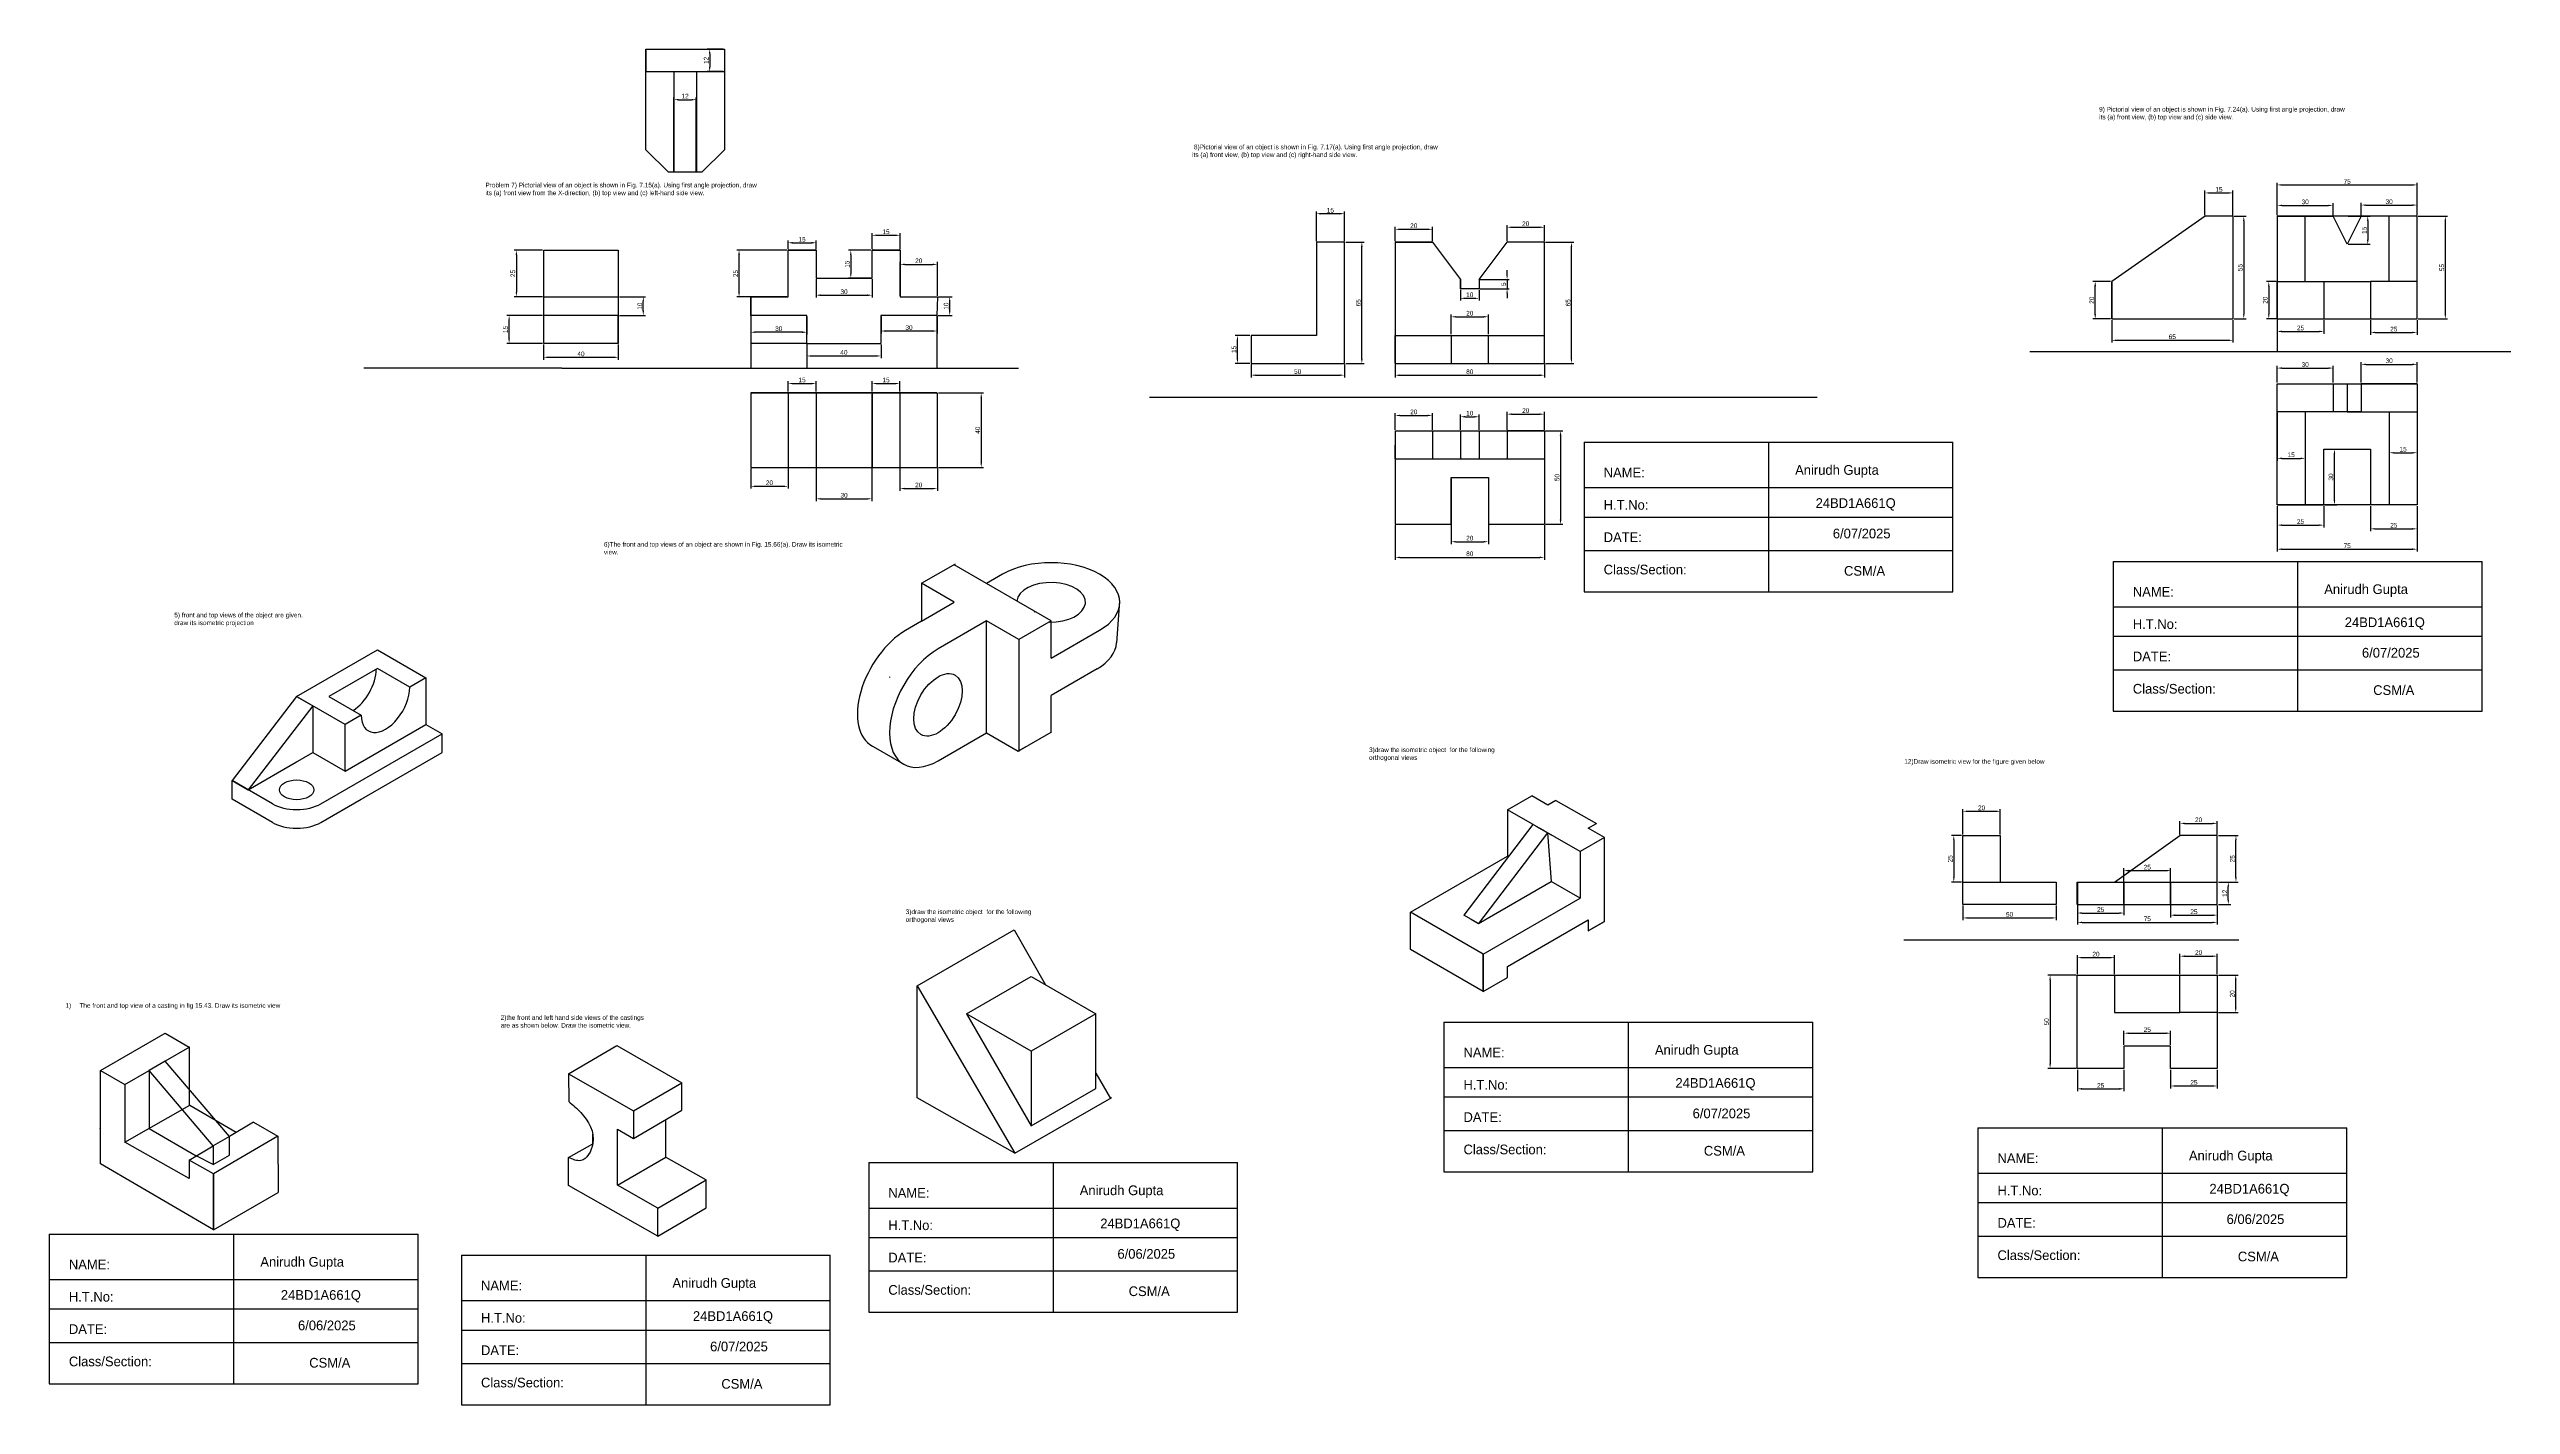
# Model space of a CAD drawing. Header units: millimetres. Extents: x 148 to 2239, y 31 to 1240.
# Drawn here: x 148 to 1467, y 31 to 758 of the extents above; entities that cross this region are included whole.
import ezdxf

# ---------------------------------------------------------------- set-up
doc = ezdxf.new("R2010")
doc.units = ezdxf.units.MM
doc.dimstyles.new('ISO-25', dxfattribs={"dimtxt": 2.5, "dimasz": 2.5, "dimexe": 1.25, "dimexo": 0.625, "dimtad": 1, "dimtxsty": 'Standard', "dimcen": 2.5, "dimadec": 0, "dimazin": 0, "dimtfac": 1, "dimtmove": 0, "dimatfit": 3, "dimfxl": 1, "dimarcsym": 0})

# ---------------------------------------------------------------- blocks, each defined once
blk = doc.blocks.new('*D2')
at = {"color": 0, "lineweight": -2, "transparency": 16777216}
for p, q in [((554.3, 599.6), (554.3, 592.3)), ((594.1, 599.6), (594.1, 592.3)), ((556.8, 593.5), (591.6, 593.5))]:
    blk.add_line(p, q, dxfattribs=at)
at = {"color": 0, "transparency": 16777216}
for points in [[(556.8, 593.9), (556.8, 593.1), (554.3, 593.5)], [(591.6, 593.9), (591.6, 593.1), (594.1, 593.5)]]:
    blk.add_solid(points, dxfattribs=at)
at = {"layer": 'Defpoints', "color": 0, "transparency": 16777216}
for p in [(554.3, 600.2), (594.1, 600.2), (594.1, 593.5)]:
    blk.add_point(p, dxfattribs=at)
at = {"color": 0, "transparency": 16777216, "insert": (574.2, 595.4), "char_height": 2.5, "attachment_point": 5}
blk.add_mtext('40', dxfattribs=at)
blk = doc.blocks.new('*D3')
at = {"color": 0, "lineweight": -2, "transparency": 16777216}
for p, q in [((624.9, 625.2), (632.2, 625.2)), ((630.9, 617.7), (630.9, 622.7)), ((624.7, 615.2), (632.2, 615.2))]:
    blk.add_line(p, q, dxfattribs=at)
at = {"color": 0, "transparency": 16777216}
for points in [[(630.5, 622.7), (631.3, 622.7), (630.9, 625.2)], [(630.5, 617.7), (631.3, 617.7), (630.9, 615.2)]]:
    blk.add_solid(points, dxfattribs=at)
at = {"layer": 'Defpoints', "color": 0, "transparency": 16777216}
for p in [(624.3, 625.2), (630.9, 625.2), (624.1, 615.2)]:
    blk.add_point(p, dxfattribs=at)
at = {"color": 0, "transparency": 16777216, "insert": (629, 620.2), "char_height": 2.5, "attachment_point": 5, "rotation": 90}
blk.add_mtext('10', dxfattribs=at)
blk = doc.blocks.new('*D4')
at = {"color": 0, "lineweight": -2, "transparency": 16777216}
for p, q in [((524.3, 614.6), (524.3, 605)), ((554.3, 614.6), (554.3, 605)), ((551.8, 606.2), (526.8, 606.2))]:
    blk.add_line(p, q, dxfattribs=at)
at = {"color": 0, "transparency": 16777216}
for points in [[(526.8, 606.7), (526.8, 605.8), (524.3, 606.2)], [(551.8, 606.7), (551.8, 605.8), (554.3, 606.2)]]:
    blk.add_solid(points, dxfattribs=at)
at = {"layer": 'Defpoints', "color": 0, "transparency": 16777216}
for p in [(524.3, 615.2), (554.3, 615.2), (524.3, 606.2)]:
    blk.add_point(p, dxfattribs=at)
at = {"color": 0, "transparency": 16777216, "insert": (539.3, 608.1), "char_height": 2.5, "attachment_point": 5}
blk.add_mtext('30', dxfattribs=at)
blk = doc.blocks.new('*D5')
at = {"color": 0, "lineweight": -2, "transparency": 16777216}
for p, q in [((594.1, 614.6), (594.1, 605.6)), ((596.6, 606.9), (621.6, 606.9)), ((624.1, 614.6), (624.1, 605.6))]:
    blk.add_line(p, q, dxfattribs=at)
at = {"color": 0, "transparency": 16777216}
for points in [[(596.6, 607.3), (596.6, 606.4), (594.1, 606.9)], [(621.6, 607.3), (621.6, 606.4), (624.1, 606.9)]]:
    blk.add_solid(points, dxfattribs=at)
at = {"layer": 'Defpoints', "color": 0, "transparency": 16777216}
for p in [(594.1, 615.2), (624.1, 615.2), (624.1, 606.9)]:
    blk.add_point(p, dxfattribs=at)
at = {"color": 0, "transparency": 16777216, "insert": (609.1, 608.7), "char_height": 2.5, "attachment_point": 5}
blk.add_mtext('30', dxfattribs=at)
blk = doc.blocks.new('*D6')
at = {"color": 0, "lineweight": -2, "transparency": 16777216}
for p, q in [((543.7, 650.2), (516.8, 650.2)), ((518, 627.7), (518, 647.7)), ((543.7, 625.2), (516.8, 625.2))]:
    blk.add_line(p, q, dxfattribs=at)
at = {"color": 0, "transparency": 16777216}
for points in [[(517.6, 647.7), (518.5, 647.7), (518, 650.2)], [(517.6, 627.7), (518.5, 627.7), (518, 625.2)]]:
    blk.add_solid(points, dxfattribs=at)
at = {"layer": 'Defpoints', "color": 0, "transparency": 16777216}
for p in [(518, 650.2), (544.3, 650.2), (544.3, 625.2)]:
    blk.add_point(p, dxfattribs=at)
at = {"color": 0, "transparency": 16777216, "insert": (516.2, 637.7), "char_height": 2.5, "attachment_point": 5, "rotation": 90}
blk.add_mtext('25', dxfattribs=at)
blk = doc.blocks.new('*D7')
at = {"color": 0, "lineweight": -2, "transparency": 16777216}
for p, q in [((604.3, 625.8), (604.3, 643.9)), ((606.8, 642.6), (621.8, 642.6)), ((624.3, 625.8), (624.3, 643.9))]:
    blk.add_line(p, q, dxfattribs=at)
at = {"color": 0, "transparency": 16777216}
for points in [[(606.8, 643), (606.8, 642.2), (604.3, 642.6)], [(621.8, 643), (621.8, 642.2), (624.3, 642.6)]]:
    blk.add_solid(points, dxfattribs=at)
at = {"layer": 'Defpoints', "color": 0, "transparency": 16777216}
for p in [(624.3, 642.6), (604.3, 625.2), (624.3, 625.2)]:
    blk.add_point(p, dxfattribs=at)
at = {"color": 0, "transparency": 16777216, "insert": (614.3, 644.5), "char_height": 2.5, "attachment_point": 5}
blk.add_mtext('20', dxfattribs=at)
blk = doc.blocks.new('*D8')
at = {"color": 0, "lineweight": -2, "transparency": 16777216}
for p, q in [((544.3, 650.8), (544.3, 655.4)), ((546.8, 654.2), (556.8, 654.2)), ((559.3, 650.8), (559.3, 655.4))]:
    blk.add_line(p, q, dxfattribs=at)
at = {"color": 0, "transparency": 16777216}
for points in [[(546.8, 654.6), (546.8, 653.7), (544.3, 654.2)], [(556.8, 654.6), (556.8, 653.7), (559.3, 654.2)]]:
    blk.add_solid(points, dxfattribs=at)
at = {"layer": 'Defpoints', "color": 0, "transparency": 16777216}
for p in [(544.3, 650.2), (559.3, 654.2), (559.3, 650.2)]:
    blk.add_point(p, dxfattribs=at)
at = {"color": 0, "transparency": 16777216, "insert": (551.8, 656), "char_height": 2.5, "attachment_point": 5}
blk.add_mtext('15', dxfattribs=at)
blk = doc.blocks.new('*D9')
at = {"color": 0, "lineweight": -2, "transparency": 16777216}
for p, q in [((559.3, 634.6), (559.3, 624.8)), ((589.3, 634.6), (589.3, 624.8)), ((561.8, 626.1), (586.8, 626.1))]:
    blk.add_line(p, q, dxfattribs=at)
at = {"color": 0, "transparency": 16777216}
for points in [[(561.8, 626.5), (561.8, 625.6), (559.3, 626.1)], [(586.8, 626.5), (586.8, 625.6), (589.3, 626.1)]]:
    blk.add_solid(points, dxfattribs=at)
at = {"layer": 'Defpoints', "color": 0, "transparency": 16777216}
for p in [(559.3, 635.2), (589.3, 635.2), (589.3, 626.1)]:
    blk.add_point(p, dxfattribs=at)
at = {"color": 0, "transparency": 16777216, "insert": (574.3, 627.9), "char_height": 2.5, "attachment_point": 5}
blk.add_mtext('30', dxfattribs=at)
blk = doc.blocks.new('*D10')
at = {"color": 0, "lineweight": -2, "transparency": 16777216}
for p, q in [((588.7, 650.2), (576.7, 650.2)), ((577.9, 647.7), (577.9, 637.7)), ((588.7, 635.2), (576.7, 635.2))]:
    blk.add_line(p, q, dxfattribs=at)
at = {"color": 0, "transparency": 16777216}
for points in [[(577.5, 647.7), (578.3, 647.7), (577.9, 650.2)], [(577.5, 637.7), (578.3, 637.7), (577.9, 635.2)]]:
    blk.add_solid(points, dxfattribs=at)
at = {"layer": 'Defpoints', "color": 0, "transparency": 16777216}
for p in [(589.3, 650.2), (577.9, 635.2), (589.3, 635.2)]:
    blk.add_point(p, dxfattribs=at)
at = {"color": 0, "transparency": 16777216, "insert": (576, 642.7), "char_height": 2.5, "attachment_point": 5, "rotation": 90}
blk.add_mtext('15', dxfattribs=at)
blk = doc.blocks.new('*D11')
at = {"color": 0, "lineweight": -2, "transparency": 16777216}
for p, q in [((589.3, 650.8), (589.3, 659.4)), ((591.8, 658.2), (601.8, 658.2)), ((604.3, 650.8), (604.3, 659.4))]:
    blk.add_line(p, q, dxfattribs=at)
at = {"color": 0, "transparency": 16777216}
for points in [[(591.8, 658.6), (591.8, 657.8), (589.3, 658.2)], [(601.8, 658.6), (601.8, 657.8), (604.3, 658.2)]]:
    blk.add_solid(points, dxfattribs=at)
at = {"layer": 'Defpoints', "color": 0, "transparency": 16777216}
for p in [(589.3, 650.2), (604.3, 658.2), (604.3, 650.2)]:
    blk.add_point(p, dxfattribs=at)
at = {"color": 0, "transparency": 16777216, "insert": (596.8, 660.1), "char_height": 2.5, "attachment_point": 5}
blk.add_mtext('15', dxfattribs=at)
blk = doc.blocks.new('*D12')
at = {"color": 0, "lineweight": -2, "transparency": 16777216}
for p, q in [((624.9, 573.7), (649, 573.7)), ((647.8, 571.2), (647.8, 536.2)), ((624.9, 533.7), (649, 533.7))]:
    blk.add_line(p, q, dxfattribs=at)
at = {"color": 0, "transparency": 16777216}
for points in [[(647.4, 571.2), (648.2, 571.2), (647.8, 573.7)], [(647.4, 536.2), (648.2, 536.2), (647.8, 533.7)]]:
    blk.add_solid(points, dxfattribs=at)
at = {"layer": 'Defpoints', "color": 0, "transparency": 16777216}
for p in [(624.3, 573.7), (624.3, 533.7), (647.8, 533.7)]:
    blk.add_point(p, dxfattribs=at)
at = {"color": 0, "transparency": 16777216, "insert": (645.9, 553.7), "char_height": 2.5, "attachment_point": 5, "rotation": 90}
blk.add_mtext('40', dxfattribs=at)
blk = doc.blocks.new('*D13')
at = {"color": 0, "lineweight": -2, "transparency": 16777216}
for p, q in [((604.2, 533.1), (604.2, 521.1)), ((624.3, 533.1), (624.3, 521.1)), ((606.7, 522.4), (621.8, 522.4))]:
    blk.add_line(p, q, dxfattribs=at)
at = {"color": 0, "transparency": 16777216}
for points in [[(606.7, 522.8), (606.7, 522), (604.2, 522.4)], [(621.8, 522.8), (621.8, 522), (624.3, 522.4)]]:
    blk.add_solid(points, dxfattribs=at)
at = {"layer": 'Defpoints', "color": 0, "transparency": 16777216}
for p in [(604.2, 533.7), (624.3, 533.7), (624.3, 522.4)]:
    blk.add_point(p, dxfattribs=at)
at = {"color": 0, "transparency": 16777216, "insert": (614.3, 524.3), "char_height": 2.5, "attachment_point": 5}
blk.add_mtext('20', dxfattribs=at)
blk = doc.blocks.new('*D14')
at = {"color": 0, "lineweight": -2, "transparency": 16777216}
for p, q in [((589.3, 574.4), (589.3, 580)), ((591.8, 578.7), (601.7, 578.7)), ((604.2, 574.4), (604.2, 580))]:
    blk.add_line(p, q, dxfattribs=at)
at = {"color": 0, "transparency": 16777216}
for points in [[(591.8, 579.1), (591.8, 578.3), (589.3, 578.7)], [(601.7, 579.1), (601.7, 578.3), (604.2, 578.7)]]:
    blk.add_solid(points, dxfattribs=at)
at = {"layer": 'Defpoints', "color": 0, "transparency": 16777216}
for p in [(589.3, 573.7), (604.2, 578.7), (604.2, 573.7)]:
    blk.add_point(p, dxfattribs=at)
at = {"color": 0, "transparency": 16777216, "insert": (596.8, 580.6), "char_height": 2.5, "attachment_point": 5}
blk.add_mtext('15', dxfattribs=at)
blk = doc.blocks.new('*D15')
at = {"color": 0, "lineweight": -2, "transparency": 16777216}
for p, q in [((559.3, 573.1), (559.3, 515.7)), ((589.2, 573.1), (589.2, 515.7)), ((561.8, 516.9), (586.7, 516.9))]:
    blk.add_line(p, q, dxfattribs=at)
at = {"color": 0, "transparency": 16777216}
for points in [[(561.8, 517.3), (561.8, 516.5), (559.3, 516.9)], [(586.7, 517.3), (586.7, 516.5), (589.2, 516.9)]]:
    blk.add_solid(points, dxfattribs=at)
at = {"layer": 'Defpoints', "color": 0, "transparency": 16777216}
for p in [(559.3, 573.7), (589.2, 573.7), (589.2, 516.9)]:
    blk.add_point(p, dxfattribs=at)
at = {"color": 0, "transparency": 16777216, "insert": (574.3, 518.8), "char_height": 2.5, "attachment_point": 5}
blk.add_mtext('30', dxfattribs=at)
blk = doc.blocks.new('*D16')
at = {"color": 0, "lineweight": -2, "transparency": 16777216}
for p, q in [((544.3, 574.4), (544.3, 580)), ((546.8, 578.7), (556.8, 578.7)), ((559.3, 574.4), (559.3, 580))]:
    blk.add_line(p, q, dxfattribs=at)
at = {"color": 0, "transparency": 16777216}
for points in [[(546.8, 579.1), (546.8, 578.3), (544.3, 578.7)], [(556.8, 579.1), (556.8, 578.3), (559.3, 578.7)]]:
    blk.add_solid(points, dxfattribs=at)
at = {"layer": 'Defpoints', "color": 0, "transparency": 16777216}
for p in [(544.3, 573.7), (559.3, 578.7), (559.3, 573.7)]:
    blk.add_point(p, dxfattribs=at)
at = {"color": 0, "transparency": 16777216, "insert": (551.8, 580.6), "char_height": 2.5, "attachment_point": 5}
blk.add_mtext('15', dxfattribs=at)
blk = doc.blocks.new('*D17')
at = {"color": 0, "lineweight": -2, "transparency": 16777216}
for p, q in [((524.3, 533.1), (524.3, 522.4)), ((544.3, 533.1), (544.3, 522.4)), ((526.8, 523.6), (541.8, 523.6))]:
    blk.add_line(p, q, dxfattribs=at)
at = {"color": 0, "transparency": 16777216}
for points in [[(526.8, 524), (526.8, 523.2), (524.3, 523.6)], [(541.8, 524), (541.8, 523.2), (544.3, 523.6)]]:
    blk.add_solid(points, dxfattribs=at)
at = {"layer": 'Defpoints', "color": 0, "transparency": 16777216}
for p in [(524.3, 533.7), (544.3, 533.7), (544.3, 523.6)]:
    blk.add_point(p, dxfattribs=at)
at = {"color": 0, "transparency": 16777216, "insert": (534.3, 525.5), "char_height": 2.5, "attachment_point": 5}
blk.add_mtext('20', dxfattribs=at)
blk = doc.blocks.new('*D18')
at = {"color": 0, "lineweight": -2, "transparency": 16777216}
for p, q in [((413.3, 599.6), (413.3, 591.5)), ((453.3, 599.6), (453.3, 591.5)), ((415.8, 592.8), (450.8, 592.8))]:
    blk.add_line(p, q, dxfattribs=at)
at = {"color": 0, "transparency": 16777216}
for points in [[(415.8, 593.2), (415.8, 592.3), (413.3, 592.8)], [(450.8, 593.2), (450.8, 592.3), (453.3, 592.8)]]:
    blk.add_solid(points, dxfattribs=at)
at = {"layer": 'Defpoints', "color": 0, "transparency": 16777216}
for p in [(413.3, 600.2), (453.3, 600.2), (453.3, 592.8)]:
    blk.add_point(p, dxfattribs=at)
at = {"color": 0, "transparency": 16777216, "insert": (433.3, 594.6), "char_height": 2.5, "attachment_point": 5}
blk.add_mtext('40', dxfattribs=at)
blk = doc.blocks.new('*D19')
at = {"color": 0, "lineweight": -2, "transparency": 16777216}
for p, q in [((412.7, 615.2), (393.5, 615.2)), ((394.8, 602.7), (394.8, 612.7)), ((412.7, 600.2), (393.5, 600.2))]:
    blk.add_line(p, q, dxfattribs=at)
at = {"color": 0, "transparency": 16777216}
for points in [[(394.4, 612.7), (395.2, 612.7), (394.8, 615.2)], [(394.4, 602.7), (395.2, 602.7), (394.8, 600.2)]]:
    blk.add_solid(points, dxfattribs=at)
at = {"layer": 'Defpoints', "color": 0, "transparency": 16777216}
for p in [(394.8, 615.2), (413.3, 615.2), (413.3, 600.2)]:
    blk.add_point(p, dxfattribs=at)
at = {"color": 0, "transparency": 16777216, "insert": (392.9, 607.7), "char_height": 2.5, "attachment_point": 5, "rotation": 90}
blk.add_mtext('15', dxfattribs=at)
blk = doc.blocks.new('*D20')
at = {"color": 0, "lineweight": -2, "transparency": 16777216}
for p, q in [((453.9, 625.2), (467.9, 625.2)), ((466.7, 617.7), (466.7, 622.7)), ((453.9, 615.2), (467.9, 615.2))]:
    blk.add_line(p, q, dxfattribs=at)
at = {"color": 0, "transparency": 16777216}
for points in [[(466.3, 622.7), (467.1, 622.7), (466.7, 625.2)], [(466.3, 617.7), (467.1, 617.7), (466.7, 615.2)]]:
    blk.add_solid(points, dxfattribs=at)
at = {"layer": 'Defpoints', "color": 0, "transparency": 16777216}
for p in [(453.3, 625.2), (466.7, 625.2), (453.3, 615.2)]:
    blk.add_point(p, dxfattribs=at)
at = {"color": 0, "transparency": 16777216, "insert": (464.8, 620.2), "char_height": 2.5, "attachment_point": 5, "rotation": 90}
blk.add_mtext('10', dxfattribs=at)
blk = doc.blocks.new('*D21')
at = {"color": 0, "lineweight": -2, "transparency": 16777216}
for p, q in [((412.7, 650.2), (397.5, 650.2)), ((398.7, 647.7), (398.7, 627.7)), ((412.7, 625.2), (397.5, 625.2))]:
    blk.add_line(p, q, dxfattribs=at)
at = {"color": 0, "transparency": 16777216}
for points in [[(398.3, 647.7), (399.1, 647.7), (398.7, 650.2)], [(398.3, 627.7), (399.1, 627.7), (398.7, 625.2)]]:
    blk.add_solid(points, dxfattribs=at)
at = {"layer": 'Defpoints', "color": 0, "transparency": 16777216}
for p in [(413.3, 650.2), (398.7, 625.2), (413.3, 625.2)]:
    blk.add_point(p, dxfattribs=at)
at = {"color": 0, "transparency": 16777216, "insert": (396.8, 637.7), "char_height": 2.5, "attachment_point": 5, "rotation": 90}
blk.add_mtext('25', dxfattribs=at)
blk = doc.blocks.new('*D22')
at = {"color": 0, "lineweight": -2, "transparency": 16777216}
for p, q in [((869.6, 655.1), (869.6, 662.7)), ((872.1, 661.4), (887.1, 661.4)), ((889.6, 655.1), (889.6, 662.7))]:
    blk.add_line(p, q, dxfattribs=at)
at = {"color": 0, "transparency": 16777216}
for points in [[(872.1, 661.8), (872.1, 661), (869.6, 661.4)], [(887.1, 661.8), (887.1, 661), (889.6, 661.4)]]:
    blk.add_solid(points, dxfattribs=at)
at = {"layer": 'Defpoints', "color": 0, "transparency": 16777216}
for p in [(889.6, 661.4), (869.6, 654.5), (889.6, 654.5)]:
    blk.add_point(p, dxfattribs=at)
at = {"color": 0, "transparency": 16777216, "insert": (879.6, 663.3), "char_height": 2.5, "attachment_point": 5}
blk.add_mtext('20', dxfattribs=at)
blk = doc.blocks.new('*D23')
at = {"color": 0, "lineweight": -2, "transparency": 16777216}
for p, q in [((929.6, 655.1), (929.6, 663.7)), ((932.1, 662.5), (947.1, 662.5)), ((949.6, 655.1), (949.6, 663.7))]:
    blk.add_line(p, q, dxfattribs=at)
at = {"color": 0, "transparency": 16777216}
for points in [[(932.1, 662.9), (932.1, 662.1), (929.6, 662.5)], [(947.1, 662.9), (947.1, 662.1), (949.6, 662.5)]]:
    blk.add_solid(points, dxfattribs=at)
at = {"layer": 'Defpoints', "color": 0, "transparency": 16777216}
for p in [(949.6, 662.5), (929.6, 654.5), (949.6, 654.5)]:
    blk.add_point(p, dxfattribs=at)
at = {"color": 0, "transparency": 16777216, "insert": (939.6, 664.4), "char_height": 2.5, "attachment_point": 5}
blk.add_mtext('20', dxfattribs=at)
blk = doc.blocks.new('*D24')
at = {"color": 0, "lineweight": -2, "transparency": 16777216}
for p, q in [((904.6, 628.9), (904.6, 623.2)), ((907.1, 624.4), (912.1, 624.4)), ((914.6, 628.9), (914.6, 623.2))]:
    blk.add_line(p, q, dxfattribs=at)
at = {"color": 0, "transparency": 16777216}
for points in [[(907.1, 624.8), (907.1, 624), (904.6, 624.4)], [(912.1, 624.8), (912.1, 624), (914.6, 624.4)]]:
    blk.add_solid(points, dxfattribs=at)
at = {"layer": 'Defpoints', "color": 0, "transparency": 16777216}
for p in [(904.6, 629.5), (914.6, 629.5), (914.6, 624.4)]:
    blk.add_point(p, dxfattribs=at)
at = {"color": 0, "transparency": 16777216, "insert": (909.6, 626.3), "char_height": 2.5, "attachment_point": 5}
blk.add_mtext('10', dxfattribs=at)
blk = doc.blocks.new('*D25')
at = {"color": 0, "lineweight": -2, "transparency": 16777216}
for p, q in [((915.2, 634.5), (930.8, 634.5)), ((929.6, 637), (929.6, 639.5)), ((929.6, 634.5), (929.6, 629.5)), ((915.2, 629.5), (930.8, 629.5)), ((929.6, 627), (929.6, 624.5))]:
    blk.add_line(p, q, dxfattribs=at)
at = {"color": 0, "transparency": 16777216}
for points in [[(929.2, 637), (930, 637), (929.6, 634.5)], [(929.2, 627), (930, 627), (929.6, 629.5)]]:
    blk.add_solid(points, dxfattribs=at)
at = {"layer": 'Defpoints', "color": 0, "transparency": 16777216}
for p in [(914.6, 634.5), (914.6, 629.5), (929.6, 629.5)]:
    blk.add_point(p, dxfattribs=at)
at = {"color": 0, "transparency": 16777216, "insert": (927.7, 632), "char_height": 2.5, "attachment_point": 5, "rotation": 90}
blk.add_mtext('5', dxfattribs=at)
blk = doc.blocks.new('*D26')
at = {"color": 0, "lineweight": -2, "transparency": 16777216}
for p, q in [((899.6, 605.1), (899.6, 615.8)), ((902.1, 614.5), (917.1, 614.5)), ((919.6, 605.1), (919.6, 615.8))]:
    blk.add_line(p, q, dxfattribs=at)
at = {"color": 0, "transparency": 16777216}
for points in [[(902.1, 614.9), (902.1, 614.1), (899.6, 614.5)], [(917.1, 614.9), (917.1, 614.1), (919.6, 614.5)]]:
    blk.add_solid(points, dxfattribs=at)
at = {"layer": 'Defpoints', "color": 0, "transparency": 16777216}
for p in [(919.6, 614.5), (899.6, 604.5), (919.6, 604.5)]:
    blk.add_point(p, dxfattribs=at)
at = {"color": 0, "transparency": 16777216, "insert": (909.6, 616.4), "char_height": 2.5, "attachment_point": 5}
blk.add_mtext('20', dxfattribs=at)
blk = doc.blocks.new('*D27')
at = {"color": 0, "lineweight": -2, "transparency": 16777216}
for p, q in [((869.6, 588.9), (869.6, 581.9)), ((872.1, 583.2), (947.1, 583.2)), ((949.6, 588.9), (949.6, 581.9))]:
    blk.add_line(p, q, dxfattribs=at)
at = {"color": 0, "transparency": 16777216}
for points in [[(872.1, 583.6), (872.1, 582.7), (869.6, 583.2)], [(947.1, 583.6), (947.1, 582.7), (949.6, 583.2)]]:
    blk.add_solid(points, dxfattribs=at)
at = {"layer": 'Defpoints', "color": 0, "transparency": 16777216}
for p in [(869.6, 589.5), (949.6, 589.5), (949.6, 583.2)]:
    blk.add_point(p, dxfattribs=at)
at = {"color": 0, "transparency": 16777216, "insert": (909.6, 585), "char_height": 2.5, "attachment_point": 5}
blk.add_mtext('80', dxfattribs=at)
blk = doc.blocks.new('*D28')
at = {"color": 0, "lineweight": -2, "transparency": 16777216}
for p, q in [((950.2, 654.5), (965.4, 654.5)), ((964.1, 592), (964.1, 652)), ((950.2, 589.5), (965.4, 589.5))]:
    blk.add_line(p, q, dxfattribs=at)
at = {"color": 0, "transparency": 16777216}
for points in [[(963.7, 652), (964.5, 652), (964.1, 654.5)], [(963.7, 592), (964.5, 592), (964.1, 589.5)]]:
    blk.add_solid(points, dxfattribs=at)
at = {"layer": 'Defpoints', "color": 0, "transparency": 16777216}
for p in [(949.6, 654.5), (964.1, 654.5), (949.6, 589.5)]:
    blk.add_point(p, dxfattribs=at)
at = {"color": 0, "transparency": 16777216, "insert": (962.3, 622), "char_height": 2.5, "attachment_point": 5, "rotation": 90}
blk.add_mtext('65', dxfattribs=at)
blk = doc.blocks.new('*D29')
at = {"color": 0, "lineweight": -2, "transparency": 16777216}
for p, q in [((869.6, 502.7), (869.6, 484.2)), ((949.6, 502.7), (949.6, 484.2)), ((872.1, 485.5), (947.1, 485.5))]:
    blk.add_line(p, q, dxfattribs=at)
at = {"color": 0, "transparency": 16777216}
for points in [[(872.1, 485.9), (872.1, 485.1), (869.6, 485.5)], [(947.1, 485.9), (947.1, 485.1), (949.6, 485.5)]]:
    blk.add_solid(points, dxfattribs=at)
at = {"layer": 'Defpoints', "color": 0, "transparency": 16777216}
for p in [(869.6, 503.3), (949.6, 503.3), (949.6, 485.5)]:
    blk.add_point(p, dxfattribs=at)
at = {"color": 0, "transparency": 16777216, "insert": (909.6, 487.4), "char_height": 2.5, "attachment_point": 5}
blk.add_mtext('80', dxfattribs=at)
blk = doc.blocks.new('*D30')
at = {"color": 0, "lineweight": -2, "transparency": 16777216}
for p, q in [((899.6, 527.7), (899.6, 492.6)), ((919.6, 527.7), (919.6, 492.6)), ((902.1, 493.9), (917.1, 493.9))]:
    blk.add_line(p, q, dxfattribs=at)
at = {"color": 0, "transparency": 16777216}
for points in [[(902.1, 494.3), (902.1, 493.5), (899.6, 493.9)], [(917.1, 494.3), (917.1, 493.5), (919.6, 493.9)]]:
    blk.add_solid(points, dxfattribs=at)
at = {"layer": 'Defpoints', "color": 0, "transparency": 16777216}
for p in [(899.6, 528.3), (919.6, 528.3), (919.6, 493.9)]:
    blk.add_point(p, dxfattribs=at)
at = {"color": 0, "transparency": 16777216, "insert": (909.6, 495.8), "char_height": 2.5, "attachment_point": 5}
blk.add_mtext('20', dxfattribs=at)
blk = doc.blocks.new('*D31')
at = {"color": 0, "lineweight": -2, "transparency": 16777216}
for p, q in [((950.2, 553.3), (959.5, 553.3)), ((958.3, 550.8), (958.3, 505.8)), ((950.2, 503.3), (959.5, 503.3))]:
    blk.add_line(p, q, dxfattribs=at)
at = {"color": 0, "transparency": 16777216}
for points in [[(957.8, 550.8), (958.7, 550.8), (958.3, 553.3)], [(957.8, 505.8), (958.7, 505.8), (958.3, 503.3)]]:
    blk.add_solid(points, dxfattribs=at)
at = {"layer": 'Defpoints', "color": 0, "transparency": 16777216}
for p in [(949.6, 553.3), (949.6, 503.3), (958.3, 503.3)]:
    blk.add_point(p, dxfattribs=at)
at = {"color": 0, "transparency": 16777216, "insert": (956.4, 528.3), "char_height": 2.5, "attachment_point": 5, "rotation": 90}
blk.add_mtext('50', dxfattribs=at)
blk = doc.blocks.new('*D32')
at = {"color": 0, "lineweight": -2, "transparency": 16777216}
for p, q in [((869.6, 553.9), (869.6, 562.9)), ((872.1, 561.6), (887.1, 561.6)), ((889.6, 553.9), (889.6, 562.9))]:
    blk.add_line(p, q, dxfattribs=at)
at = {"color": 0, "transparency": 16777216}
for points in [[(872.1, 562), (872.1, 561.2), (869.6, 561.6)], [(887.1, 562), (887.1, 561.2), (889.6, 561.6)]]:
    blk.add_solid(points, dxfattribs=at)
at = {"layer": 'Defpoints', "color": 0, "transparency": 16777216}
for p in [(889.6, 561.6), (869.6, 553.3), (889.6, 553.3)]:
    blk.add_point(p, dxfattribs=at)
at = {"color": 0, "transparency": 16777216, "insert": (879.6, 563.5), "char_height": 2.5, "attachment_point": 5}
blk.add_mtext('20', dxfattribs=at)
blk = doc.blocks.new('*D33')
at = {"color": 0, "lineweight": -2, "transparency": 16777216}
for p, q in [((929.6, 553.9), (929.6, 563.5)), ((932.1, 562.3), (947.1, 562.3)), ((949.6, 553.9), (949.6, 563.5))]:
    blk.add_line(p, q, dxfattribs=at)
at = {"color": 0, "transparency": 16777216}
for points in [[(932.1, 562.7), (932.1, 561.9), (929.6, 562.3)], [(947.1, 562.7), (947.1, 561.9), (949.6, 562.3)]]:
    blk.add_solid(points, dxfattribs=at)
at = {"layer": 'Defpoints', "color": 0, "transparency": 16777216}
for p in [(949.6, 562.3), (929.6, 553.3), (949.6, 553.3)]:
    blk.add_point(p, dxfattribs=at)
at = {"color": 0, "transparency": 16777216, "insert": (939.6, 564.2), "char_height": 2.5, "attachment_point": 5}
blk.add_mtext('20', dxfattribs=at)
blk = doc.blocks.new('*D34')
at = {"color": 0, "lineweight": -2, "transparency": 16777216}
for p, q in [((904.6, 553.9), (904.6, 562.2)), ((907.1, 560.9), (912.1, 560.9)), ((914.6, 553.9), (914.6, 562.2))]:
    blk.add_line(p, q, dxfattribs=at)
at = {"color": 0, "transparency": 16777216}
for points in [[(907.1, 561.3), (907.1, 560.5), (904.6, 560.9)], [(912.1, 561.3), (912.1, 560.5), (914.6, 560.9)]]:
    blk.add_solid(points, dxfattribs=at)
at = {"layer": 'Defpoints', "color": 0, "transparency": 16777216}
for p in [(914.6, 560.9), (904.6, 553.3), (914.6, 553.3)]:
    blk.add_point(p, dxfattribs=at)
at = {"color": 0, "transparency": 16777216, "insert": (909.6, 562.8), "char_height": 2.5, "attachment_point": 5}
blk.add_mtext('10', dxfattribs=at)
blk = doc.blocks.new('*D35')
at = {"color": 0, "lineweight": -2, "transparency": 16777216}
for p, q in [((843.1, 654.5), (853, 654.5)), ((851.8, 592), (851.8, 652)), ((843.1, 589.5), (853, 589.5))]:
    blk.add_line(p, q, dxfattribs=at)
at = {"color": 0, "transparency": 16777216}
for points in [[(851.3, 652), (852.2, 652), (851.8, 654.5)], [(851.3, 592), (852.2, 592), (851.8, 589.5)]]:
    blk.add_solid(points, dxfattribs=at)
at = {"layer": 'Defpoints', "color": 0, "transparency": 16777216}
for p in [(842.4, 654.5), (851.8, 654.5), (842.4, 589.5)]:
    blk.add_point(p, dxfattribs=at)
at = {"color": 0, "transparency": 16777216, "insert": (849.9, 622), "char_height": 2.5, "attachment_point": 5, "rotation": 90}
blk.add_mtext('65', dxfattribs=at)
blk = doc.blocks.new('*D36')
at = {"color": 0, "lineweight": -2, "transparency": 16777216}
for p, q in [((827.4, 655.1), (827.4, 671)), ((829.9, 669.8), (839.9, 669.8)), ((842.4, 655.1), (842.4, 671))]:
    blk.add_line(p, q, dxfattribs=at)
at = {"color": 0, "transparency": 16777216}
for points in [[(829.9, 670.2), (829.9, 669.3), (827.4, 669.8)], [(839.9, 670.2), (839.9, 669.3), (842.4, 669.8)]]:
    blk.add_solid(points, dxfattribs=at)
at = {"layer": 'Defpoints', "color": 0, "transparency": 16777216}
for p in [(842.4, 669.8), (827.4, 654.5), (842.4, 654.5)]:
    blk.add_point(p, dxfattribs=at)
at = {"color": 0, "transparency": 16777216, "insert": (834.9, 671.6), "char_height": 2.5, "attachment_point": 5}
blk.add_mtext('15', dxfattribs=at)
blk = doc.blocks.new('*D37')
at = {"color": 0, "lineweight": -2, "transparency": 16777216}
for p, q in [((792.4, 588.9), (792.4, 581.9)), ((794.9, 583.2), (839.9, 583.2)), ((842.4, 588.9), (842.4, 581.9))]:
    blk.add_line(p, q, dxfattribs=at)
at = {"color": 0, "transparency": 16777216}
for points in [[(794.9, 583.6), (794.9, 582.8), (792.4, 583.2)], [(839.9, 583.6), (839.9, 582.8), (842.4, 583.2)]]:
    blk.add_solid(points, dxfattribs=at)
at = {"layer": 'Defpoints', "color": 0, "transparency": 16777216}
for p in [(792.4, 589.5), (842.4, 589.5), (842.4, 583.2)]:
    blk.add_point(p, dxfattribs=at)
at = {"color": 0, "transparency": 16777216, "insert": (817.4, 585.1), "char_height": 2.5, "attachment_point": 5}
blk.add_mtext('50', dxfattribs=at)
blk = doc.blocks.new('*D38')
at = {"color": 0, "lineweight": -2, "transparency": 16777216}
for p, q in [((791.8, 604.5), (783.9, 604.5)), ((785.1, 592), (785.1, 602)), ((791.8, 589.5), (783.9, 589.5))]:
    blk.add_line(p, q, dxfattribs=at)
at = {"color": 0, "transparency": 16777216}
for points in [[(784.7, 602), (785.5, 602), (785.1, 604.5)], [(784.7, 592), (785.5, 592), (785.1, 589.5)]]:
    blk.add_solid(points, dxfattribs=at)
at = {"layer": 'Defpoints', "color": 0, "transparency": 16777216}
for p in [(785.1, 604.5), (792.4, 604.5), (792.4, 589.5)]:
    blk.add_point(p, dxfattribs=at)
at = {"color": 0, "transparency": 16777216, "insert": (783.2, 597), "char_height": 2.5, "attachment_point": 5, "rotation": 90}
blk.add_mtext('15', dxfattribs=at)
blk = doc.blocks.new('*D39')
at = {"color": 0, "lineweight": -2, "transparency": 16777216}
for p, q in [((1380.4, 668.4), (1392.1, 668.4)), ((1390.8, 665.9), (1390.8, 655.9)), ((1380.4, 653.4), (1392.1, 653.4))]:
    blk.add_line(p, q, dxfattribs=at)
at = {"color": 0, "transparency": 16777216}
for points in [[(1390.4, 665.9), (1391.3, 665.9), (1390.8, 668.4)], [(1390.4, 655.9), (1391.3, 655.9), (1390.8, 653.4)]]:
    blk.add_solid(points, dxfattribs=at)
at = {"layer": 'Defpoints', "color": 0, "transparency": 16777216}
for p in [(1379.8, 668.4), (1379.8, 653.4), (1390.8, 653.4)]:
    blk.add_point(p, dxfattribs=at)
at = {"color": 0, "transparency": 16777216, "insert": (1389, 660.9), "char_height": 2.5, "attachment_point": 5, "rotation": 90}
blk.add_mtext('15', dxfattribs=at)
blk = doc.blocks.new('*D40')
at = {"color": 0, "lineweight": -2, "transparency": 16777216}
for p, q in [((1341.7, 633.4), (1336.5, 633.4)), ((1337.8, 630.9), (1337.8, 615.9)), ((1341.7, 613.4), (1336.5, 613.4))]:
    blk.add_line(p, q, dxfattribs=at)
at = {"color": 0, "transparency": 16777216}
for points in [[(1337.4, 630.9), (1338.2, 630.9), (1337.8, 633.4)], [(1337.4, 615.9), (1338.2, 615.9), (1337.8, 613.4)]]:
    blk.add_solid(points, dxfattribs=at)
at = {"layer": 'Defpoints', "color": 0, "transparency": 16777216}
for p in [(1342.3, 633.4), (1337.8, 613.4), (1342.3, 613.4)]:
    blk.add_point(p, dxfattribs=at)
at = {"color": 0, "transparency": 16777216, "insert": (1335.9, 623.4), "char_height": 2.5, "attachment_point": 5, "rotation": 90}
blk.add_mtext('20', dxfattribs=at)
blk = doc.blocks.new('*D41')
at = {"color": 0, "lineweight": -2, "transparency": 16777216}
for p, q in [((1342.3, 612.7), (1342.3, 605.4)), ((1367.3, 612.7), (1367.3, 605.4)), ((1344.8, 606.6), (1364.8, 606.6))]:
    blk.add_line(p, q, dxfattribs=at)
at = {"color": 0, "transparency": 16777216}
for points in [[(1344.8, 607.1), (1344.8, 606.2), (1342.3, 606.6)], [(1364.8, 607.1), (1364.8, 606.2), (1367.3, 606.6)]]:
    blk.add_solid(points, dxfattribs=at)
at = {"layer": 'Defpoints', "color": 0, "transparency": 16777216}
for p in [(1342.3, 613.4), (1367.3, 613.4), (1367.3, 606.6)]:
    blk.add_point(p, dxfattribs=at)
at = {"color": 0, "transparency": 16777216, "insert": (1354.8, 608.5), "char_height": 2.5, "attachment_point": 5}
blk.add_mtext('25', dxfattribs=at)
blk = doc.blocks.new('*D42')
at = {"color": 0, "lineweight": -2, "transparency": 16777216}
for p, q in [((1392.3, 612.7), (1392.3, 604.8)), ((1417.3, 612.7), (1417.3, 604.8)), ((1394.8, 606.1), (1414.8, 606.1))]:
    blk.add_line(p, q, dxfattribs=at)
at = {"color": 0, "transparency": 16777216}
for points in [[(1394.8, 606.5), (1394.8, 605.7), (1392.3, 606.1)], [(1414.8, 606.5), (1414.8, 605.7), (1417.3, 606.1)]]:
    blk.add_solid(points, dxfattribs=at)
at = {"layer": 'Defpoints', "color": 0, "transparency": 16777216}
for p in [(1392.3, 613.4), (1417.3, 613.4), (1417.3, 606.1)]:
    blk.add_point(p, dxfattribs=at)
at = {"color": 0, "transparency": 16777216, "insert": (1404.8, 607.9), "char_height": 2.5, "attachment_point": 5}
blk.add_mtext('25', dxfattribs=at)
blk = doc.blocks.new('*D43')
at = {"color": 0, "lineweight": -2, "transparency": 16777216}
for p, q in [((1342.3, 669), (1342.3, 686.4)), ((1417.3, 669), (1417.3, 686.4)), ((1344.8, 685.2), (1414.8, 685.2))]:
    blk.add_line(p, q, dxfattribs=at)
at = {"color": 0, "transparency": 16777216}
for points in [[(1344.8, 685.6), (1344.8, 684.8), (1342.3, 685.2)], [(1414.8, 685.6), (1414.8, 684.8), (1417.3, 685.2)]]:
    blk.add_solid(points, dxfattribs=at)
at = {"layer": 'Defpoints', "color": 0, "transparency": 16777216}
for p in [(1417.3, 685.2), (1342.3, 668.4), (1417.3, 668.4)]:
    blk.add_point(p, dxfattribs=at)
at = {"color": 0, "transparency": 16777216, "insert": (1379.8, 687), "char_height": 2.5, "attachment_point": 5}
blk.add_mtext('75', dxfattribs=at)
blk = doc.blocks.new('*D44')
at = {"color": 0, "lineweight": -2, "transparency": 16777216}
for p, q in [((1417.9, 668.4), (1433.6, 668.4)), ((1432.4, 665.9), (1432.4, 615.9)), ((1417.9, 613.4), (1433.6, 613.4))]:
    blk.add_line(p, q, dxfattribs=at)
at = {"color": 0, "transparency": 16777216}
for points in [[(1432, 665.9), (1432.8, 665.9), (1432.4, 668.4)], [(1432, 615.9), (1432.8, 615.9), (1432.4, 613.4)]]:
    blk.add_solid(points, dxfattribs=at)
at = {"layer": 'Defpoints', "color": 0, "transparency": 16777216}
for p in [(1417.3, 668.4), (1417.3, 613.4), (1432.4, 613.4)]:
    blk.add_point(p, dxfattribs=at)
at = {"color": 0, "transparency": 16777216, "insert": (1430.5, 640.9), "char_height": 2.5, "attachment_point": 5, "rotation": 90}
blk.add_mtext('55', dxfattribs=at)
blk = doc.blocks.new('*D45')
at = {"color": 0, "lineweight": -2, "transparency": 16777216}
for p, q in [((1342.3, 669), (1342.3, 675.5)), ((1344.8, 674.2), (1369.8, 674.2)), ((1372.3, 669), (1372.3, 675.5))]:
    blk.add_line(p, q, dxfattribs=at)
at = {"color": 0, "transparency": 16777216}
for points in [[(1344.8, 674.6), (1344.8, 673.8), (1342.3, 674.2)], [(1369.8, 674.6), (1369.8, 673.8), (1372.3, 674.2)]]:
    blk.add_solid(points, dxfattribs=at)
at = {"layer": 'Defpoints', "color": 0, "transparency": 16777216}
for p in [(1372.3, 674.2), (1342.3, 668.4), (1372.3, 668.4)]:
    blk.add_point(p, dxfattribs=at)
at = {"color": 0, "transparency": 16777216, "insert": (1357.3, 676.1), "char_height": 2.5, "attachment_point": 5}
blk.add_mtext('30', dxfattribs=at)
blk = doc.blocks.new('*D46')
at = {"color": 0, "lineweight": -2, "transparency": 16777216}
for p, q in [((1387.3, 669), (1387.3, 675.6)), ((1389.8, 674.4), (1414.8, 674.4)), ((1417.3, 669), (1417.3, 675.6))]:
    blk.add_line(p, q, dxfattribs=at)
at = {"color": 0, "transparency": 16777216}
for points in [[(1389.8, 674.8), (1389.8, 674), (1387.3, 674.4)], [(1414.8, 674.8), (1414.8, 674), (1417.3, 674.4)]]:
    blk.add_solid(points, dxfattribs=at)
at = {"layer": 'Defpoints', "color": 0, "transparency": 16777216}
for p in [(1417.3, 674.4), (1387.3, 668.4), (1417.3, 668.4)]:
    blk.add_point(p, dxfattribs=at)
at = {"color": 0, "transparency": 16777216, "insert": (1402.3, 676.2), "char_height": 2.5, "attachment_point": 5}
blk.add_mtext('30', dxfattribs=at)
blk = doc.blocks.new('*D47')
at = {"color": 0, "lineweight": -2, "transparency": 16777216}
for p, q in [((1367.9, 543.6), (1374.2, 543.6)), ((1373, 516.1), (1373, 541.1)), ((1367.9, 513.6), (1374.2, 513.6))]:
    blk.add_line(p, q, dxfattribs=at)
at = {"color": 0, "transparency": 16777216}
for points in [[(1372.6, 541.1), (1373.4, 541.1), (1373, 543.6)], [(1372.6, 516.1), (1373.4, 516.1), (1373, 513.6)]]:
    blk.add_solid(points, dxfattribs=at)
at = {"layer": 'Defpoints', "color": 0, "transparency": 16777216}
for p in [(1367.3, 543.6), (1373, 543.6), (1367.3, 513.6)]:
    blk.add_point(p, dxfattribs=at)
at = {"color": 0, "transparency": 16777216, "insert": (1371.1, 528.6), "char_height": 2.5, "attachment_point": 5, "rotation": 90}
blk.add_mtext('30', dxfattribs=at)
blk = doc.blocks.new('*D48')
at = {"color": 0, "lineweight": -2, "transparency": 16777216}
for p, q in [((1342.3, 513), (1342.3, 488.6)), ((1417.3, 513), (1417.3, 488.6)), ((1344.8, 489.9), (1414.8, 489.9))]:
    blk.add_line(p, q, dxfattribs=at)
at = {"color": 0, "transparency": 16777216}
for points in [[(1344.8, 490.3), (1344.8, 489.5), (1342.3, 489.9)], [(1414.8, 490.3), (1414.8, 489.5), (1417.3, 489.9)]]:
    blk.add_solid(points, dxfattribs=at)
at = {"layer": 'Defpoints', "color": 0, "transparency": 16777216}
for p in [(1342.3, 513.6), (1417.3, 513.6), (1417.3, 489.9)]:
    blk.add_point(p, dxfattribs=at)
at = {"color": 0, "transparency": 16777216, "insert": (1379.8, 491.7), "char_height": 2.5, "attachment_point": 5}
blk.add_mtext('75', dxfattribs=at)
blk = doc.blocks.new('*D49')
at = {"color": 0, "lineweight": -2, "transparency": 16777216}
for p, q in [((1342.3, 513), (1342.3, 501.6)), ((1344.8, 502.8), (1364.8, 502.8)), ((1367.3, 513), (1367.3, 501.6))]:
    blk.add_line(p, q, dxfattribs=at)
at = {"color": 0, "transparency": 16777216}
for points in [[(1344.8, 503.2), (1344.8, 502.4), (1342.3, 502.8)], [(1364.8, 503.2), (1364.8, 502.4), (1367.3, 502.8)]]:
    blk.add_solid(points, dxfattribs=at)
at = {"layer": 'Defpoints', "color": 0, "transparency": 16777216}
for p in [(1342.3, 513.6), (1367.3, 513.6), (1367.3, 502.8)]:
    blk.add_point(p, dxfattribs=at)
at = {"color": 0, "transparency": 16777216, "insert": (1354.8, 504.7), "char_height": 2.5, "attachment_point": 5}
blk.add_mtext('25', dxfattribs=at)
blk = doc.blocks.new('*D50')
at = {"color": 0, "lineweight": -2, "transparency": 16777216}
for p, q in [((1392.3, 513), (1392.3, 499.5)), ((1417.3, 513), (1417.3, 499.5)), ((1394.8, 500.8), (1414.8, 500.8))]:
    blk.add_line(p, q, dxfattribs=at)
at = {"color": 0, "transparency": 16777216}
for points in [[(1394.8, 501.2), (1394.8, 500.4), (1392.3, 500.8)], [(1414.8, 501.2), (1414.8, 500.4), (1417.3, 500.8)]]:
    blk.add_solid(points, dxfattribs=at)
at = {"layer": 'Defpoints', "color": 0, "transparency": 16777216}
for p in [(1392.3, 513.6), (1417.3, 513.6), (1417.3, 500.8)]:
    blk.add_point(p, dxfattribs=at)
at = {"color": 0, "transparency": 16777216, "insert": (1404.8, 502.7), "char_height": 2.5, "attachment_point": 5}
blk.add_mtext('25', dxfattribs=at)
blk = doc.blocks.new('*D51')
at = {"color": 0, "lineweight": -2, "transparency": 16777216}
for p, q in [((1342.3, 563), (1342.3, 537.3)), ((1357.3, 563), (1357.3, 537.3)), ((1344.8, 538.6), (1354.8, 538.6))]:
    blk.add_line(p, q, dxfattribs=at)
at = {"color": 0, "transparency": 16777216}
for points in [[(1344.8, 539), (1344.8, 538.2), (1342.3, 538.6)], [(1354.8, 539), (1354.8, 538.2), (1357.3, 538.6)]]:
    blk.add_solid(points, dxfattribs=at)
at = {"layer": 'Defpoints', "color": 0, "transparency": 16777216}
for p in [(1342.3, 563.6), (1357.3, 563.6), (1357.3, 538.6)]:
    blk.add_point(p, dxfattribs=at)
at = {"color": 0, "transparency": 16777216, "insert": (1349.8, 540.5), "char_height": 2.5, "attachment_point": 5}
blk.add_mtext('15', dxfattribs=at)
blk = doc.blocks.new('*D52')
at = {"color": 0, "lineweight": -2, "transparency": 16777216}
for p, q in [((1402.3, 563), (1402.3, 540.3)), ((1417.3, 563), (1417.3, 540.3)), ((1404.8, 541.6), (1414.8, 541.6))]:
    blk.add_line(p, q, dxfattribs=at)
at = {"color": 0, "transparency": 16777216}
for points in [[(1404.8, 542), (1404.8, 541.2), (1402.3, 541.6)], [(1414.8, 542), (1414.8, 541.2), (1417.3, 541.6)]]:
    blk.add_solid(points, dxfattribs=at)
at = {"layer": 'Defpoints', "color": 0, "transparency": 16777216}
for p in [(1402.3, 563.6), (1417.3, 563.6), (1417.3, 541.6)]:
    blk.add_point(p, dxfattribs=at)
at = {"color": 0, "transparency": 16777216, "insert": (1409.8, 543.5), "char_height": 2.5, "attachment_point": 5}
blk.add_mtext('15', dxfattribs=at)
blk = doc.blocks.new('*D53')
at = {"color": 0, "lineweight": -2, "transparency": 16777216}
for p, q in [((1342.3, 579.2), (1342.3, 588.2)), ((1344.8, 587), (1369.8, 587)), ((1372.3, 579.2), (1372.3, 588.2))]:
    blk.add_line(p, q, dxfattribs=at)
at = {"color": 0, "transparency": 16777216}
for points in [[(1344.8, 587.4), (1344.8, 586.6), (1342.3, 587)], [(1369.8, 587.4), (1369.8, 586.6), (1372.3, 587)]]:
    blk.add_solid(points, dxfattribs=at)
at = {"layer": 'Defpoints', "color": 0, "transparency": 16777216}
for p in [(1372.3, 587), (1342.3, 578.6), (1372.3, 578.6)]:
    blk.add_point(p, dxfattribs=at)
at = {"color": 0, "transparency": 16777216, "insert": (1357.3, 588.9), "char_height": 2.5, "attachment_point": 5}
blk.add_mtext('30', dxfattribs=at)
blk = doc.blocks.new('*D54')
at = {"color": 0, "lineweight": -2, "transparency": 16777216}
for p, q in [((1387.3, 579.2), (1387.3, 590.2)), ((1389.8, 589), (1414.8, 589)), ((1417.3, 579.2), (1417.3, 590.2))]:
    blk.add_line(p, q, dxfattribs=at)
at = {"color": 0, "transparency": 16777216}
for points in [[(1389.8, 589.4), (1389.8, 588.6), (1387.3, 589)], [(1414.8, 589.4), (1414.8, 588.6), (1417.3, 589)]]:
    blk.add_solid(points, dxfattribs=at)
at = {"layer": 'Defpoints', "color": 0, "transparency": 16777216}
for p in [(1417.3, 589), (1387.3, 578.6), (1417.3, 578.6)]:
    blk.add_point(p, dxfattribs=at)
at = {"color": 0, "transparency": 16777216, "insert": (1402.3, 590.9), "char_height": 2.5, "attachment_point": 5}
blk.add_mtext('30', dxfattribs=at)
blk = doc.blocks.new('*D55')
at = {"color": 0, "lineweight": -2, "transparency": 16777216}
for p, q in [((1253.6, 612.7), (1253.6, 600.7)), ((1318.6, 612.7), (1318.6, 600.7)), ((1256.1, 601.9), (1316.1, 601.9))]:
    blk.add_line(p, q, dxfattribs=at)
at = {"color": 0, "transparency": 16777216}
for points in [[(1256.1, 602.3), (1256.1, 601.5), (1253.6, 601.9)], [(1316.1, 602.3), (1316.1, 601.5), (1318.6, 601.9)]]:
    blk.add_solid(points, dxfattribs=at)
at = {"layer": 'Defpoints', "color": 0, "transparency": 16777216}
for p in [(1253.6, 613.4), (1318.6, 613.4), (1318.6, 601.9)]:
    blk.add_point(p, dxfattribs=at)
at = {"color": 0, "transparency": 16777216, "insert": (1286.1, 603.8), "char_height": 2.5, "attachment_point": 5}
blk.add_mtext('65', dxfattribs=at)
blk = doc.blocks.new('*D56')
at = {"color": 0, "lineweight": -2, "transparency": 16777216}
for p, q in [((1319.3, 668.4), (1325.6, 668.4)), ((1324.4, 665.9), (1324.4, 615.9)), ((1319.3, 613.4), (1325.6, 613.4))]:
    blk.add_line(p, q, dxfattribs=at)
at = {"color": 0, "transparency": 16777216}
for points in [[(1324, 665.9), (1324.8, 665.9), (1324.4, 668.4)], [(1324, 615.9), (1324.8, 615.9), (1324.4, 613.4)]]:
    blk.add_solid(points, dxfattribs=at)
at = {"layer": 'Defpoints', "color": 0, "transparency": 16777216}
for p in [(1318.6, 668.4), (1318.6, 613.4), (1324.4, 613.4)]:
    blk.add_point(p, dxfattribs=at)
at = {"color": 0, "transparency": 16777216, "insert": (1322.5, 640.9), "char_height": 2.5, "attachment_point": 5, "rotation": 90}
blk.add_mtext('55', dxfattribs=at)
blk = doc.blocks.new('*D57')
at = {"color": 0, "lineweight": -2, "transparency": 16777216}
for p, q in [((1303.6, 669), (1303.6, 682.2)), ((1306.1, 680.9), (1316.1, 680.9)), ((1318.6, 669), (1318.6, 682.2))]:
    blk.add_line(p, q, dxfattribs=at)
at = {"color": 0, "transparency": 16777216}
for points in [[(1306.1, 681.3), (1306.1, 680.5), (1303.6, 680.9)], [(1316.1, 681.3), (1316.1, 680.5), (1318.6, 680.9)]]:
    blk.add_solid(points, dxfattribs=at)
at = {"layer": 'Defpoints', "color": 0, "transparency": 16777216}
for p in [(1318.6, 680.9), (1303.6, 668.4), (1318.6, 668.4)]:
    blk.add_point(p, dxfattribs=at)
at = {"color": 0, "transparency": 16777216, "insert": (1311.1, 682.8), "char_height": 2.5, "attachment_point": 5}
blk.add_mtext('15', dxfattribs=at)
blk = doc.blocks.new('*D58')
at = {"color": 0, "lineweight": -2, "transparency": 16777216}
for p, q in [((1253, 633.4), (1243.5, 633.4)), ((1244.8, 615.9), (1244.8, 630.9)), ((1253, 613.4), (1243.5, 613.4))]:
    blk.add_line(p, q, dxfattribs=at)
at = {"color": 0, "transparency": 16777216}
for points in [[(1244.3, 630.9), (1245.2, 630.9), (1244.8, 633.4)], [(1244.3, 615.9), (1245.2, 615.9), (1244.8, 613.4)]]:
    blk.add_solid(points, dxfattribs=at)
at = {"layer": 'Defpoints', "color": 0, "transparency": 16777216}
for p in [(1244.8, 633.4), (1253.6, 633.4), (1253.6, 613.4)]:
    blk.add_point(p, dxfattribs=at)
at = {"color": 0, "transparency": 16777216, "insert": (1242.9, 623.4), "char_height": 2.5, "attachment_point": 5, "rotation": 90}
blk.add_mtext('20', dxfattribs=at)
blk = doc.blocks.new('*D90')
at = {"color": 0, "lineweight": -2, "transparency": 16777216}
for p, q in [((1290.2, 337), (1290.2, 344.1)), ((1310.2, 337), (1310.2, 344.1)), ((1292.7, 342.9), (1307.7, 342.9))]:
    blk.add_line(p, q, dxfattribs=at)
at = {"color": 0, "transparency": 16777216}
for points in [[(1292.7, 343.3), (1292.7, 342.5), (1290.2, 342.9)], [(1307.7, 343.3), (1307.7, 342.5), (1310.2, 342.9)]]:
    blk.add_solid(points, dxfattribs=at)
at = {"layer": 'Defpoints', "color": 0, "transparency": 16777216}
for p in [(1290.2, 336.4), (1310.2, 342.9), (1310.2, 336.4)]:
    blk.add_point(p, dxfattribs=at)
at = {"color": 0, "transparency": 16777216, "insert": (1300.2, 344.8), "char_height": 2.5, "attachment_point": 5}
blk.add_mtext('20', dxfattribs=at)
blk = doc.blocks.new('*D91')
at = {"color": 0, "lineweight": -2, "transparency": 16777216}
for p, q in [((1310.8, 336.4), (1321.4, 336.4)), ((1320.2, 313.9), (1320.2, 333.9)), ((1310.8, 311.4), (1321.4, 311.4))]:
    blk.add_line(p, q, dxfattribs=at)
at = {"color": 0, "transparency": 16777216}
for points in [[(1319.8, 333.9), (1320.6, 333.9), (1320.2, 336.4)], [(1319.8, 313.9), (1320.6, 313.9), (1320.2, 311.4)]]:
    blk.add_solid(points, dxfattribs=at)
at = {"layer": 'Defpoints', "color": 0, "transparency": 16777216}
for p in [(1310.2, 336.4), (1320.2, 336.4), (1310.2, 311.4)]:
    blk.add_point(p, dxfattribs=at)
at = {"color": 0, "transparency": 16777216, "insert": (1318.3, 323.9), "char_height": 2.5, "attachment_point": 5, "rotation": 90}
blk.add_mtext('25', dxfattribs=at)
blk = doc.blocks.new('*D92')
at = {"color": 0, "lineweight": -2, "transparency": 16777216}
for p, q in [((1310.8, 311.4), (1317.4, 311.4)), ((1316.1, 301.9), (1316.1, 308.9)), ((1310.8, 299.4), (1317.4, 299.4))]:
    blk.add_line(p, q, dxfattribs=at)
at = {"color": 0, "transparency": 16777216}
for points in [[(1315.7, 308.9), (1316.5, 308.9), (1316.1, 311.4)], [(1315.7, 301.9), (1316.5, 301.9), (1316.1, 299.4)]]:
    blk.add_solid(points, dxfattribs=at)
at = {"layer": 'Defpoints', "color": 0, "transparency": 16777216}
for p in [(1310.2, 311.4), (1316.1, 311.4), (1310.2, 299.4)]:
    blk.add_point(p, dxfattribs=at)
at = {"color": 0, "transparency": 16777216, "insert": (1314.2, 305.4), "char_height": 2.5, "attachment_point": 5, "rotation": 90}
blk.add_mtext('12', dxfattribs=at)
blk = doc.blocks.new('*D93')
at = {"color": 0, "lineweight": -2, "transparency": 16777216}
for p, q in [((1235.2, 298.8), (1235.2, 288.6)), ((1310.2, 298.8), (1310.2, 288.6)), ((1237.7, 289.8), (1307.7, 289.8))]:
    blk.add_line(p, q, dxfattribs=at)
at = {"color": 0, "transparency": 16777216}
for points in [[(1237.7, 290.2), (1237.7, 289.4), (1235.2, 289.8)], [(1307.7, 290.2), (1307.7, 289.4), (1310.2, 289.8)]]:
    blk.add_solid(points, dxfattribs=at)
at = {"layer": 'Defpoints', "color": 0, "transparency": 16777216}
for p in [(1235.2, 299.4), (1310.2, 299.4), (1310.2, 289.8)]:
    blk.add_point(p, dxfattribs=at)
at = {"color": 0, "transparency": 16777216, "insert": (1272.7, 291.7), "char_height": 2.5, "attachment_point": 5}
blk.add_mtext('75', dxfattribs=at)
blk = doc.blocks.new('*D94')
at = {"color": 0, "lineweight": -2, "transparency": 16777216}
for p, q in [((1235.2, 310.8), (1235.2, 293.6)), ((1260.2, 310.8), (1260.2, 293.6)), ((1237.7, 294.8), (1257.7, 294.8))]:
    blk.add_line(p, q, dxfattribs=at)
at = {"color": 0, "transparency": 16777216}
for points in [[(1237.7, 295.3), (1237.7, 294.4), (1235.2, 294.8)], [(1257.7, 295.3), (1257.7, 294.4), (1260.2, 294.8)]]:
    blk.add_solid(points, dxfattribs=at)
at = {"layer": 'Defpoints', "color": 0, "transparency": 16777216}
for p in [(1235.2, 311.4), (1260.2, 311.4), (1260.2, 294.8)]:
    blk.add_point(p, dxfattribs=at)
at = {"color": 0, "transparency": 16777216, "insert": (1247.7, 296.7), "char_height": 2.5, "attachment_point": 5}
blk.add_mtext('25', dxfattribs=at)
blk = doc.blocks.new('*D95')
at = {"color": 0, "lineweight": -2, "transparency": 16777216}
for p, q in [((1260.2, 300), (1260.2, 318.8)), ((1262.7, 317.6), (1282.7, 317.6)), ((1285.2, 300), (1285.2, 318.8))]:
    blk.add_line(p, q, dxfattribs=at)
at = {"color": 0, "transparency": 16777216}
for points in [[(1262.7, 318), (1262.7, 317.1), (1260.2, 317.6)], [(1282.7, 318), (1282.7, 317.1), (1285.2, 317.6)]]:
    blk.add_solid(points, dxfattribs=at)
at = {"layer": 'Defpoints', "color": 0, "transparency": 16777216}
for p in [(1285.2, 317.6), (1260.2, 299.4), (1285.2, 299.4)]:
    blk.add_point(p, dxfattribs=at)
at = {"color": 0, "transparency": 16777216, "insert": (1272.7, 319.4), "char_height": 2.5, "attachment_point": 5}
blk.add_mtext('25', dxfattribs=at)
blk = doc.blocks.new('*D96')
at = {"color": 0, "lineweight": -2, "transparency": 16777216}
for p, q in [((1285.2, 298.8), (1285.2, 292.4)), ((1287.7, 293.7), (1307.7, 293.7)), ((1310.2, 298.8), (1310.2, 292.4))]:
    blk.add_line(p, q, dxfattribs=at)
at = {"color": 0, "transparency": 16777216}
for points in [[(1287.7, 294.1), (1287.7, 293.2), (1285.2, 293.7)], [(1307.7, 294.1), (1307.7, 293.2), (1310.2, 293.7)]]:
    blk.add_solid(points, dxfattribs=at)
at = {"layer": 'Defpoints', "color": 0, "transparency": 16777216}
for p in [(1285.2, 299.4), (1310.2, 299.4), (1310.2, 293.7)]:
    blk.add_point(p, dxfattribs=at)
at = {"color": 0, "transparency": 16777216, "insert": (1297.7, 295.5), "char_height": 2.5, "attachment_point": 5}
blk.add_mtext('25', dxfattribs=at)
blk = doc.blocks.new('*D97')
at = {"color": 0, "lineweight": -2, "transparency": 16777216}
for p, q in [((1173.9, 337), (1173.9, 350.6)), ((1176.4, 349.4), (1191.4, 349.4)), ((1193.9, 337), (1193.9, 350.6))]:
    blk.add_line(p, q, dxfattribs=at)
at = {"color": 0, "transparency": 16777216}
for points in [[(1176.4, 349.8), (1176.4, 348.9), (1173.9, 349.4)], [(1191.4, 349.8), (1191.4, 348.9), (1193.9, 349.4)]]:
    blk.add_solid(points, dxfattribs=at)
at = {"layer": 'Defpoints', "color": 0, "transparency": 16777216}
for p in [(1193.9, 349.4), (1173.9, 336.4), (1193.9, 336.4)]:
    blk.add_point(p, dxfattribs=at)
at = {"color": 0, "transparency": 16777216, "insert": (1183.9, 351.2), "char_height": 2.5, "attachment_point": 5}
blk.add_mtext('20', dxfattribs=at)
blk = doc.blocks.new('*D98')
at = {"color": 0, "lineweight": -2, "transparency": 16777216}
for p, q in [((1173.2, 336.4), (1167.7, 336.4)), ((1169, 333.9), (1169, 313.9)), ((1173.2, 311.4), (1167.7, 311.4))]:
    blk.add_line(p, q, dxfattribs=at)
at = {"color": 0, "transparency": 16777216}
for points in [[(1168.6, 333.9), (1169.4, 333.9), (1169, 336.4)], [(1168.6, 313.9), (1169.4, 313.9), (1169, 311.4)]]:
    blk.add_solid(points, dxfattribs=at)
at = {"layer": 'Defpoints', "color": 0, "transparency": 16777216}
for p in [(1173.9, 336.4), (1169, 311.4), (1173.9, 311.4)]:
    blk.add_point(p, dxfattribs=at)
at = {"color": 0, "transparency": 16777216, "insert": (1167.1, 323.9), "char_height": 2.5, "attachment_point": 5, "rotation": 90}
blk.add_mtext('25', dxfattribs=at)
blk = doc.blocks.new('*D99')
at = {"color": 0, "lineweight": -2, "transparency": 16777216}
for p, q in [((1173.9, 298.8), (1173.9, 291)), ((1176.4, 292.2), (1221.4, 292.2)), ((1223.9, 298.8), (1223.9, 291))]:
    blk.add_line(p, q, dxfattribs=at)
at = {"color": 0, "transparency": 16777216}
for points in [[(1176.4, 292.6), (1176.4, 291.8), (1173.9, 292.2)], [(1221.4, 292.6), (1221.4, 291.8), (1223.9, 292.2)]]:
    blk.add_solid(points, dxfattribs=at)
at = {"layer": 'Defpoints', "color": 0, "transparency": 16777216}
for p in [(1173.9, 299.4), (1223.9, 299.4), (1223.9, 292.2)]:
    blk.add_point(p, dxfattribs=at)
at = {"color": 0, "transparency": 16777216, "insert": (1198.9, 294.1), "char_height": 2.5, "attachment_point": 5}
blk.add_mtext('50', dxfattribs=at)
blk = doc.blocks.new('*D100')
at = {"color": 0, "lineweight": -2, "transparency": 16777216}
for p, q in [((1234.6, 261.5), (1219.3, 261.5)), ((1220.6, 259), (1220.6, 214)), ((1234.6, 211.5), (1219.3, 211.5))]:
    blk.add_line(p, q, dxfattribs=at)
at = {"color": 0, "transparency": 16777216}
for points in [[(1220.2, 259), (1221, 259), (1220.6, 261.5)], [(1220.2, 214), (1221, 214), (1220.6, 211.5)]]:
    blk.add_solid(points, dxfattribs=at)
at = {"layer": 'Defpoints', "color": 0, "transparency": 16777216}
for p in [(1235.2, 261.5), (1220.6, 211.5), (1235.2, 211.5)]:
    blk.add_point(p, dxfattribs=at)
at = {"color": 0, "transparency": 16777216, "insert": (1218.7, 236.5), "char_height": 2.5, "attachment_point": 5, "rotation": 90}
blk.add_mtext('50', dxfattribs=at)
blk = doc.blocks.new('*D101')
at = {"color": 0, "lineweight": -2, "transparency": 16777216}
for p, q in [((1235.2, 262.1), (1235.2, 272.2)), ((1237.7, 270.9), (1252.7, 270.9)), ((1255.2, 262.1), (1255.2, 272.2))]:
    blk.add_line(p, q, dxfattribs=at)
at = {"color": 0, "transparency": 16777216}
for points in [[(1237.7, 271.3), (1237.7, 270.5), (1235.2, 270.9)], [(1252.7, 271.3), (1252.7, 270.5), (1255.2, 270.9)]]:
    blk.add_solid(points, dxfattribs=at)
at = {"layer": 'Defpoints', "color": 0, "transparency": 16777216}
for p in [(1255.2, 270.9), (1235.2, 261.5), (1255.2, 261.5)]:
    blk.add_point(p, dxfattribs=at)
at = {"color": 0, "transparency": 16777216, "insert": (1245.2, 272.8), "char_height": 2.5, "attachment_point": 5}
blk.add_mtext('20', dxfattribs=at)
blk = doc.blocks.new('*D102')
at = {"color": 0, "lineweight": -2, "transparency": 16777216}
for p, q in [((1290.2, 262.1), (1290.2, 272.9)), ((1292.7, 271.7), (1307.7, 271.7)), ((1310.2, 262.1), (1310.2, 272.9))]:
    blk.add_line(p, q, dxfattribs=at)
at = {"color": 0, "transparency": 16777216}
for points in [[(1292.7, 272.1), (1292.7, 271.3), (1290.2, 271.7)], [(1307.7, 272.1), (1307.7, 271.3), (1310.2, 271.7)]]:
    blk.add_solid(points, dxfattribs=at)
at = {"layer": 'Defpoints', "color": 0, "transparency": 16777216}
for p in [(1310.2, 271.7), (1290.2, 261.5), (1310.2, 261.5)]:
    blk.add_point(p, dxfattribs=at)
at = {"color": 0, "transparency": 16777216, "insert": (1300.2, 273.6), "char_height": 2.5, "attachment_point": 5}
blk.add_mtext('20', dxfattribs=at)
blk = doc.blocks.new('*D103')
at = {"color": 0, "lineweight": -2, "transparency": 16777216}
for p, q in [((1310.8, 261.5), (1321.3, 261.5)), ((1320.1, 244), (1320.1, 259)), ((1310.8, 241.5), (1321.3, 241.5))]:
    blk.add_line(p, q, dxfattribs=at)
at = {"color": 0, "transparency": 16777216}
for points in [[(1319.6, 259), (1320.5, 259), (1320.1, 261.5)], [(1319.6, 244), (1320.5, 244), (1320.1, 241.5)]]:
    blk.add_solid(points, dxfattribs=at)
at = {"layer": 'Defpoints', "color": 0, "transparency": 16777216}
for p in [(1310.2, 261.5), (1320.1, 261.5), (1310.2, 241.5)]:
    blk.add_point(p, dxfattribs=at)
at = {"color": 0, "transparency": 16777216, "insert": (1318.2, 251.5), "char_height": 2.5, "attachment_point": 5, "rotation": 90}
blk.add_mtext('20', dxfattribs=at)
blk = doc.blocks.new('*D104')
at = {"color": 0, "lineweight": -2, "transparency": 16777216}
for p, q in [((1285.2, 210.8), (1285.2, 200.8)), ((1287.7, 202.1), (1307.7, 202.1)), ((1310.2, 210.8), (1310.2, 200.8))]:
    blk.add_line(p, q, dxfattribs=at)
at = {"color": 0, "transparency": 16777216}
for points in [[(1287.7, 202.5), (1287.7, 201.7), (1285.2, 202.1)], [(1307.7, 202.5), (1307.7, 201.7), (1310.2, 202.1)]]:
    blk.add_solid(points, dxfattribs=at)
at = {"layer": 'Defpoints', "color": 0, "transparency": 16777216}
for p in [(1285.2, 211.5), (1310.2, 211.5), (1310.2, 202.1)]:
    blk.add_point(p, dxfattribs=at)
at = {"color": 0, "transparency": 16777216, "insert": (1297.7, 204), "char_height": 2.5, "attachment_point": 5}
blk.add_mtext('25', dxfattribs=at)
blk = doc.blocks.new('*D105')
at = {"color": 0, "lineweight": -2, "transparency": 16777216}
for p, q in [((1260.2, 224.1), (1260.2, 231.6)), ((1262.7, 230.4), (1282.7, 230.4)), ((1285.2, 224.1), (1285.2, 231.6))]:
    blk.add_line(p, q, dxfattribs=at)
at = {"color": 0, "transparency": 16777216}
for points in [[(1262.7, 230.8), (1262.7, 230), (1260.2, 230.4)], [(1282.7, 230.8), (1282.7, 230), (1285.2, 230.4)]]:
    blk.add_solid(points, dxfattribs=at)
at = {"layer": 'Defpoints', "color": 0, "transparency": 16777216}
for p in [(1285.2, 230.4), (1260.2, 223.5), (1285.2, 223.5)]:
    blk.add_point(p, dxfattribs=at)
at = {"color": 0, "transparency": 16777216, "insert": (1272.7, 232.3), "char_height": 2.5, "attachment_point": 5}
blk.add_mtext('25', dxfattribs=at)
blk = doc.blocks.new('*D106')
at = {"color": 0, "lineweight": -2, "transparency": 16777216}
for p, q in [((1235.2, 210.8), (1235.2, 199.3)), ((1237.7, 200.6), (1257.7, 200.6)), ((1260.2, 210.8), (1260.2, 199.3))]:
    blk.add_line(p, q, dxfattribs=at)
at = {"color": 0, "transparency": 16777216}
for points in [[(1237.7, 201), (1237.7, 200.1), (1235.2, 200.6)], [(1257.7, 201), (1257.7, 200.1), (1260.2, 200.6)]]:
    blk.add_solid(points, dxfattribs=at)
at = {"layer": 'Defpoints', "color": 0, "transparency": 16777216}
for p in [(1235.2, 211.5), (1260.2, 211.5), (1260.2, 200.6)]:
    blk.add_point(p, dxfattribs=at)
at = {"color": 0, "transparency": 16777216, "insert": (1247.7, 202.4), "char_height": 2.5, "attachment_point": 5}
blk.add_mtext('25', dxfattribs=at)
blk = doc.blocks.new('*D140')
at = {"color": 0, "lineweight": -2, "transparency": 16777216}
for p, q in [((509.5, 758), (501, 758)), ((502.3, 755.5), (502.3, 748.5)), ((509.5, 746), (501, 746))]:
    blk.add_line(p, q, dxfattribs=at)
at = {"color": 0, "transparency": 16777216}
for points in [[(501.8, 755.5), (502.7, 755.5), (502.3, 758)], [(501.8, 748.5), (502.7, 748.5), (502.3, 746)]]:
    blk.add_solid(points, dxfattribs=at)
at = {"layer": 'Defpoints', "color": 0, "transparency": 16777216}
for p in [(510.1, 758), (502.3, 746), (510.1, 746)]:
    blk.add_point(p, dxfattribs=at)
at = {"color": 0, "transparency": 16777216, "insert": (500.4, 752), "char_height": 2.5, "attachment_point": 5, "rotation": 90}
blk.add_mtext('12', dxfattribs=at)
blk = doc.blocks.new('*D141')
at = {"color": 0, "lineweight": -2, "transparency": 16777216}
for p, q in [((483.1, 692.6), (483.1, 732.1)), ((485.6, 730.9), (492.6, 730.9)), ((495.1, 692.6), (495.1, 732.1))]:
    blk.add_line(p, q, dxfattribs=at)
at = {"color": 0, "transparency": 16777216}
for points in [[(485.6, 731.3), (485.6, 730.5), (483.1, 730.9)], [(492.6, 731.3), (492.6, 730.5), (495.1, 730.9)]]:
    blk.add_solid(points, dxfattribs=at)
at = {"layer": 'Defpoints', "color": 0, "transparency": 16777216}
for p in [(495.1, 730.9), (483.1, 692), (495.1, 692)]:
    blk.add_point(p, dxfattribs=at)
at = {"color": 0, "transparency": 16777216, "insert": (489.1, 732.8), "char_height": 2.5, "attachment_point": 5}
blk.add_mtext('12', dxfattribs=at)

msp = doc.modelspace()

# ---------------------------------------------------------------- linework, layer by layer
for p, q in [((468.141, 757.962), (510.141, 757.962)), ((468.141, 703.962), (468.141, 757.962)), ((468.141, 757.962), (468.141, 745.962)), ((510.141, 757.962), (510.141, 703.962)), ((468.141, 745.962), (510.141, 745.962)), ((483.139, 746.194), (483.139, 691.962)), ((495.141, 746.091), (495.141, 691.962)), ((468.141, 703.962), (480.141, 691.962)), ((498.141, 691.962), (510.141, 703.962)), ((498.141, 691.962), (480.141, 691.962)), ((1303.642, 668.367), (1253.642, 633.367)), ((1318.642, 668.367), (1303.642, 668.367)), ((1318.642, 668.367), (1303.642, 668.367)), ((1318.642, 613.367), (1318.642, 668.367)), ((1417.289, 668.367), (1342.289, 668.367)), ((1342.289, 668.367), (1342.289, 613.367)), ((1342.289, 668.367), (1372.289, 668.367)), ((1357.289, 633.367), (1357.289, 668.367)), ((1379.789, 653.367), (1372.289, 668.367)), ((1387.289, 668.367), (1379.789, 653.367)), ((1417.289, 668.367), (1387.289, 668.367)), ((1402.289, 633.367), (1402.289, 668.367)), ((1417.289, 613.367), (1417.289, 668.367)), ((413.321, 600.183), (413.321, 650.183)), ((413.321, 650.183), (453.321, 650.183)), ((453.321, 650.183), (453.321, 600.183)), ((544.319, 625.183), (544.319, 650.183)), ((544.319, 650.183), (559.319, 650.183)), ((559.319, 650.183), (544.319, 650.183)), ((559.319, 650.183), (559.319, 635.183)), ((604.319, 650.183), (589.319, 650.183)), ((589.319, 635.183), (589.319, 650.183)), ((589.319, 650.183), (604.319, 650.183)), ((604.319, 650.183), (604.319, 625.183)), ((842.426, 654.477), (827.426, 654.477)), ((827.426, 654.477), (827.426, 604.477)), ((842.426, 589.477), (842.426, 654.477)), ((869.594, 654.477), (869.594, 589.477)), ((869.594, 654.477), (869.594, 634.477)), ((869.594, 654.477), (889.594, 654.477)), ((889.594, 654.477), (869.594, 654.477)), ((889.594, 654.477), (904.594, 634.477)), ((914.594, 634.477), (929.594, 654.477)), ((949.594, 654.477), (929.594, 654.477)), ((949.594, 654.477), (929.594, 654.477)), ((949.594, 589.477), (949.594, 654.477)), ((559.319, 635.183), (589.319, 635.183)), ((904.594, 629.477), (904.594, 634.477)), ((904.594, 634.477), (904.594, 629.477)), ((914.594, 634.477), (914.594, 629.477)), ((1253.642, 633.367), (1253.642, 613.367)), ((1253.642, 613.367), (1253.642, 633.367)), ((1342.289, 613.367), (1342.289, 633.367)), ((1342.289, 633.367), (1367.289, 633.367)), ((1342.289, 633.367), (1357.289, 633.367)), ((1367.289, 633.367), (1367.289, 613.367)), ((1367.289, 633.367), (1392.289, 633.367)), ((1417.289, 633.367), (1392.289, 633.367)), ((1392.289, 633.367), (1392.289, 613.367)), ((1417.289, 633.367), (1402.289, 633.367)), ((1417.289, 613.367), (1417.289, 633.367)), ((413.321, 615.183), (413.321, 625.183)), ((413.321, 625.183), (453.321, 625.183)), ((524.319, 625.183), (524.319, 615.183)), ((524.319, 615.183), (524.319, 625.183)), ((524.319, 625.183), (544.319, 625.183)), ((604.319, 625.183), (624.319, 625.183)), ((624.319, 625.183), (624.059, 615.186)), ((914.594, 629.477), (904.594, 629.477)), ((453.321, 615.183), (413.321, 615.183)), ((453.321, 600.183), (453.321, 615.183)), ((554.319, 615.183), (524.319, 615.183)), ((524.319, 615.183), (524.319, 586.966)), ((554.319, 600.183), (554.319, 615.183)), ((624.059, 615.186), (594.059, 615.186)), ((594.059, 615.186), (594.059, 600.183)), ((624.059, 615.186), (624.059, 586.966)), ((1253.642, 613.367), (1318.642, 613.367)), ((1342.289, 613.367), (1417.289, 613.367)), ((1342.289, 613.367), (1342.289, 595.977)), ((453.321, 600.183), (413.321, 600.183)), ((554.319, 600.183), (524.319, 600.183)), ((554.319, 600.183), (594.059, 600.183)), ((554.319, 600.183), (554.319, 586.966)), ((827.426, 604.477), (792.426, 604.477)), ((792.426, 604.477), (792.426, 589.477)), ((869.594, 589.477), (869.594, 604.477)), ((869.594, 604.477), (949.594, 604.477)), ((869.594, 604.477), (899.594, 604.477)), ((899.594, 604.477), (899.594, 589.477)), ((919.594, 589.477), (919.594, 604.477)), ((1209.807, 595.977), (1467.473, 595.977)), ((422.959, 586.966), (316.866, 586.966)), ((422.959, 586.966), (667.82, 586.966)), ((792.426, 589.477), (842.426, 589.477)), ((869.594, 589.477), (949.594, 589.477)), ((899.594, 589.477), (919.594, 589.477)), ((624.059, 573.749), (524.319, 573.749)), ((524.319, 573.749), (524.319, 533.749)), ((524.319, 573.749), (544.319, 573.749)), ((544.319, 573.749), (544.319, 533.749)), ((544.319, 573.749), (559.319, 573.749)), ((554.319, 573.749), (624.059, 573.749)), ((559.319, 573.749), (559.319, 533.749)), ((559.319, 573.749), (589.319, 573.749)), ((589.189, 573.749), (604.189, 573.749)), ((589.319, 573.749), (589.319, 533.749)), ((604.189, 573.749), (604.189, 533.749)), ((624.319, 533.749), (624.319, 573.749)), ((738.005, 571.383), (1095.716, 571.383)), ((1342.289, 578.597), (1417.289, 578.597)), ((1342.289, 513.597), (1342.289, 578.597)), ((1342.289, 578.597), (1372.289, 578.597)), ((1372.289, 578.597), (1372.289, 563.597)), ((1379.789, 578.597), (1379.789, 563.597)), ((1417.289, 578.597), (1387.289, 578.597)), ((1387.289, 578.597), (1387.289, 563.597)), ((1417.289, 578.597), (1417.289, 513.597)), ((1372.289, 563.597), (1342.289, 563.597)), ((1357.289, 563.597), (1357.289, 513.597)), ((1387.289, 563.597), (1372.289, 563.597)), ((1379.789, 563.597), (1387.289, 563.597)), ((1387.289, 563.597), (1417.289, 563.597)), ((1402.289, 563.597), (1402.289, 513.597)), ((869.594, 553.293), (869.465, 538.294)), ((869.594, 553.293), (949.594, 553.293)), ((869.594, 553.293), (869.594, 503.293)), ((869.594, 553.293), (889.594, 553.293)), ((889.594, 553.293), (889.594, 538.294)), ((904.594, 553.293), (904.594, 538.294)), ((904.594, 553.293), (914.594, 553.293)), ((914.594, 553.293), (914.594, 538.294)), ((949.594, 553.293), (929.594, 553.293)), ((929.594, 553.293), (929.594, 538.294)), ((949.594, 553.293), (949.594, 503.293)), ((970.842, 547.243), (970.842, 467.055)), ((970.842, 547.243), (1168.51, 547.243)), ((1069.676, 547.243), (1069.676, 467.055)), ((1168.51, 467.055), (1168.51, 547.243)), ((1367.289, 513.597), (1367.289, 543.597)), ((1367.289, 543.597), (1392.289, 543.597)), ((1392.289, 543.597), (1392.289, 513.597)), ((524.319, 533.749), (624.319, 533.749)), ((869.465, 538.294), (949.594, 538.294)), ((899.594, 503.34), (899.594, 528.34)), ((899.594, 528.34), (919.594, 528.34)), ((919.594, 528.34), (919.594, 503.293)), ((970.842, 522.887), (1168.51, 522.887)), ((869.594, 503.293), (899.594, 503.34)), ((919.594, 503.293), (949.594, 503.293)), ((970.842, 507.149), (1168.51, 507.149)), ((1417.289, 513.597), (1342.289, 513.597)), ((1342.289, 513.597), (1367.289, 513.597)), ((970.842, 489.163), (1168.51, 489.163)), ((615.712, 471.593), (633.949, 482.123)), ((685.256, 451.442), (633.295, 481.442)), ((659.275, 476.442), (650.615, 471.442)), ((1254.406, 483.319), (1254.406, 403.131)), ((1254.406, 483.319), (1452.074, 483.319)), ((1353.24, 483.319), (1353.24, 403.131)), ((1452.074, 403.131), (1452.074, 483.319)), ((633.295, 461.442), (615.712, 471.593)), ((615.712, 471.593), (615.712, 451.291)), ((721.982, 462.081), (720.355, 439.683)), ((970.842, 467.055), (1168.51, 467.055)), ((615.712, 451.291), (607.165, 446.272)), ((615.712, 451.291), (633.295, 461.442)), ((650.615, 451.442), (624.634, 436.442)), ((667.936, 441.442), (650.615, 451.442)), ((650.615, 391.442), (650.615, 451.442)), ((685.256, 451.442), (667.936, 441.442)), ((676.596, 456.442), (676.084, 456.146)), ((685.256, 431.442), (685.256, 451.442)), ((1254.406, 458.963), (1452.074, 458.963)), ((280.931, 410.879), (324.233, 435.879)), ((324.233, 435.879), (350.213, 420.879)), ((324.233, 435.879), (350.213, 420.879)), ((667.936, 441.442), (667.936, 381.442)), ((685.256, 431.442), (711.237, 446.442)), ((1254.406, 443.225), (1452.074, 443.225)), ((324.233, 425.879), (298.252, 410.879)), ((341.553, 415.879), (324.233, 425.879)), ((709.934, 425.69), (685.256, 411.442)), ((709.934, 425.69), (709.908, 425.736)), ((1254.406, 425.239), (1452.074, 425.239)), ((280.931, 410.879), (246.29, 365.879)), ((306.912, 395.879), (280.931, 410.879)), ((280.931, 410.879), (289.592, 405.879)), ((298.252, 410.879), (315.572, 400.879)), ((350.213, 420.879), (341.553, 415.879)), ((350.213, 420.879), (350.213, 395.879)), ((598.654, 421.442), (598.654, 421.153)), ((685.256, 391.442), (685.256, 411.442)), ((289.592, 405.879), (254.951, 360.879)), ((289.592, 405.879), (289.592, 380.879)), ((315.572, 400.879), (306.912, 395.879)), ((306.912, 370.879), (306.912, 395.879)), ((306.912, 370.879), (350.213, 395.879)), ((350.213, 395.879), (358.874, 390.879)), ((1254.406, 403.131), (1452.074, 403.131)), ((293.922, 353.379), (358.874, 390.879)), ((358.874, 380.879), (358.874, 390.879)), ((588.578, 384.845), (606.258, 374.626)), ((624.634, 376.442), (650.615, 391.442)), ((650.615, 391.442), (667.674, 381.593)), ((667.674, 381.593), (685.256, 391.745)), ((671.753, 383.949), (667.674, 381.593)), ((254.951, 360.879), (289.592, 380.879)), ((254.951, 360.879), (280.931, 375.879)), ((289.592, 380.879), (306.912, 370.879)), ((293.922, 343.379), (358.874, 380.879)), ((246.29, 355.879), (246.29, 365.879)), ((267.941, 353.379), (246.29, 365.879)), ((246.29, 365.879), (254.951, 360.879)), ((929.801, 350.24), (942.792, 357.74)), ((951.452, 352.74), (942.792, 357.74)), ((267.941, 343.379), (246.29, 355.879)), ((267.941, 343.393), (267.941, 343.379)), ((293.922, 343.379), (315.572, 355.879)), ((293.922, 343.393), (293.922, 343.379)), ((968.772, 327.74), (929.801, 350.24)), ((929.801, 350.24), (929.801, 325.24)), ((955.782, 355.24), (951.452, 352.74)), ((955.782, 355.24), (977.433, 342.74)), ((943.441, 342.365), (906.418, 293.74)), ((951.235, 337.865), (914.213, 289.24)), ((949.287, 338.99), (945.39, 341.24)), ((945.39, 341.24), (953.184, 336.74)), ((951.235, 337.865), (953.184, 311.74)), ((981.763, 335.24), (968.772, 327.74)), ((981.763, 335.24), (968.772, 327.74)), ((973.102, 340.24), (977.433, 342.74)), ((981.763, 335.24), (973.102, 340.24)), ((981.763, 290.24), (981.763, 335.24)), ((1173.866, 311.377), (1173.866, 336.377)), ((1173.866, 336.377), (1193.866, 336.377)), ((1193.866, 336.377), (1193.866, 311.377)), ((1255.189, 311.377), (1290.189, 336.377)), ((1310.189, 336.377), (1290.189, 336.377)), ((1310.189, 299.377), (1310.189, 336.377)), ((877.84, 295.24), (929.801, 325.24)), ((930.219, 324.999), (929.801, 325.24)), ((968.772, 327.74), (968.772, 302.74)), ((914.213, 289.24), (953.184, 311.74)), ((968.772, 302.74), (953.184, 311.74)), ((1173.866, 299.377), (1173.866, 311.377)), ((1173.866, 311.377), (1223.866, 311.377)), ((1223.866, 311.377), (1223.866, 299.377)), ((1235.189, 299.377), (1235.189, 311.377)), ((1235.189, 311.377), (1310.189, 311.377)), ((1235.189, 311.377), (1255.189, 311.377)), ((1235.189, 311.377), (1260.189, 311.377)), ((1260.189, 311.377), (1260.189, 299.377)), ((1260.189, 311.377), (1285.189, 311.377)), ((1285.189, 311.377), (1285.189, 299.377)), ((877.84, 275.24), (877.84, 295.24)), ((916.811, 272.74), (877.84, 295.24)), ((914.213, 289.24), (906.418, 293.74)), ((914.213, 289.24), (906.418, 293.74)), ((910.316, 291.49), (914.213, 289.24)), ((916.811, 272.74), (968.772, 302.74)), ((929.801, 266.24), (973.102, 291.24)), ((973.102, 291.24), (973.102, 285.24)), ((981.763, 290.24), (973.102, 285.24)), ((973.102, 285.24), (981.763, 290.24)), ((1223.866, 299.377), (1173.866, 299.377)), ((1235.189, 299.377), (1310.189, 299.377)), ((613.532, 255.704), (665.385, 285.891)), ((665.385, 285.891), (682.224, 256.347)), ((1142.156, 280.466), (1321.721, 280.466)), ((916.811, 252.74), (877.84, 275.24)), ((916.811, 272.74), (916.811, 252.74)), ((916.811, 252.74), (916.811, 272.74)), ((929.801, 260.24), (929.801, 266.24)), ((613.532, 195.704), (613.532, 255.704)), ((613.532, 255.704), (665.739, 166.133)), ((639.99, 240.731), (674.631, 260.731)), ((674.631, 260.731), (709.272, 240.731)), ((916.811, 252.74), (929.801, 260.24)), ((916.811, 252.74), (929.801, 260.24)), ((1235.189, 261.466), (1310.189, 261.466)), ((1235.189, 211.466), (1235.189, 261.466)), ((1235.189, 261.466), (1255.189, 261.466)), ((1255.189, 261.466), (1255.189, 241.466)), ((1290.189, 241.466), (1290.189, 261.466)), ((1310.189, 261.466), (1310.189, 211.466)), ((1310.189, 261.466), (1310.189, 241.466)), ((674.631, 220.731), (639.99, 240.731)), ((639.99, 240.731), (674.631, 180.731)), ((709.272, 240.731), (674.631, 220.731)), ((709.272, 200.731), (709.272, 240.731)), ((1255.189, 241.466), (1290.189, 241.466)), ((1310.189, 241.466), (1290.189, 241.466)), ((175.905, 210.37), (210.55, 230.363)), ((210.55, 230.363), (223.305, 222.898)), ((895.716, 236.336), (895.716, 156.148)), ((895.716, 236.336), (1093.384, 236.336)), ((994.55, 236.336), (994.55, 156.148)), ((1093.384, 156.148), (1093.384, 236.336)), ((210.468, 215.415), (201.828, 210.379)), ((223.427, 222.969), (210.468, 215.415)), ((244.871, 175.06), (210.468, 215.415)), ((223.305, 222.898), (223.427, 222.969)), ((223.427, 222.969), (223.305, 222.898)), ((223.305, 222.898), (223.305, 191.558)), ((426.701, 208.697), (452.586, 223.861)), ((452.586, 223.861), (487.266, 203.868)), ((674.631, 220.731), (674.631, 180.731)), ((895.716, 211.98), (1093.384, 211.98)), ((1260.189, 211.466), (1235.189, 211.466)), ((1285.189, 223.466), (1260.189, 223.466)), ((1260.189, 223.466), (1260.189, 211.466)), ((1285.189, 211.466), (1285.189, 223.466)), ((1310.189, 211.466), (1285.189, 211.466)), ((1310.189, 211.466), (1285.189, 211.466)), ((175.905, 160.37), (175.905, 210.37)), ((175.905, 210.37), (188.869, 202.825)), ((175.905, 210.37), (188.869, 202.825)), ((188.869, 202.825), (201.828, 210.379)), ((188.869, 202.825), (188.869, 171.952)), ((236.248, 169.995), (201.828, 210.379)), ((201.828, 210.379), (201.828, 179.33)), ((426.701, 208.697), (461.363, 188.734)), ((426.701, 208.697), (461.363, 188.734)), ((426.701, 208.697), (426.741, 193.765)), ((461.363, 188.734), (487.266, 203.868)), ((487.304, 189.054), (487.266, 203.868)), ((674.631, 180.731), (709.272, 200.731)), ((709.272, 208.891), (716.993, 195.345)), ((188.869, 171.952), (223.63, 191.743)), ((223.63, 191.743), (248.6, 177.251)), ((461.363, 173.985), (487.304, 189.054)), ((461.363, 188.734), (461.363, 173.985)), ((665.739, 166.133), (613.532, 195.704)), ((665.739, 166.133), (717.867, 195.844)), ((895.716, 196.242), (1093.384, 196.242)), ((175.905, 179.308), (175.47, 179.555)), ((223.315, 152.407), (188.869, 171.952)), ((201.828, 179.33), (227.081, 164.609)), ((270.814, 175.192), (236.369, 155.01)), ((257.804, 182.658), (244.871, 175.06)), ((257.804, 182.658), (270.814, 175.192)), ((270.814, 175.192), (270.961, 145.006)), ((439.688, 171.191), (439.688, 176.197)), ((452.797, 148.965), (452.797, 178.965)), ((452.797, 178.965), (461.363, 173.985)), ((478.79, 163.944), (478.79, 184.108)), ((895.716, 178.256), (1093.384, 178.256)), ((1181.875, 179.64), (1181.875, 99.452)), ((1181.875, 179.64), (1379.543, 179.64)), ((1280.709, 179.64), (1280.709, 99.452)), ((1379.543, 99.452), (1379.543, 179.64)), ((236.318, 125.01), (175.905, 160.37)), ((223.315, 162.397), (236.248, 169.995)), ((236.369, 155.01), (223.315, 162.397)), ((223.315, 162.397), (223.315, 152.407)), ((426.701, 163.697), (439.661, 171.041)), ((426.701, 148.697), (426.701, 163.697)), ((452.797, 148.965), (478.79, 163.944)), ((478.79, 163.944), (500.401, 151.786)), ((587.478, 161.028), (587.478, 80.84)), ((587.478, 161.028), (785.147, 161.028)), ((686.313, 161.028), (686.313, 80.84)), ((785.147, 80.84), (785.147, 161.028)), ((236.369, 155.01), (236.318, 125.01)), ((236.318, 125.01), (236.369, 155.01)), ((474.516, 121.517), (426.701, 148.697)), ((474.477, 136.517), (452.797, 148.965)), ((487.402, 144.13), (500.401, 151.786)), ((500.401, 136.681), (500.401, 151.786)), ((895.716, 156.148), (1093.384, 156.148)), ((1181.875, 155.284), (1379.543, 155.284)), ((236.318, 125.01), (236.352, 145.01)), ((236.318, 125.01), (270.961, 145.006)), ((474.362, 136.583), (474.362, 121.517)), ((474.477, 136.517), (487.402, 144.13)), ((474.516, 121.517), (474.477, 136.517)), ((474.516, 121.517), (500.401, 136.681)), ((587.478, 136.672), (785.147, 136.672)), ((1181.875, 139.546), (1379.543, 139.546)), ((148.344, 122.678), (148.344, 42.49)), ((148.344, 122.678), (346.012, 122.678)), ((247.178, 122.678), (247.178, 42.49)), ((346.012, 42.49), (346.012, 122.678)), ((474.362, 121.517), (474.516, 121.517)), ((587.478, 120.934), (785.147, 120.934)), ((1181.875, 121.56), (1379.543, 121.56)), ((369.189, 111.358), (369.189, 31.17)), ((369.189, 111.358), (566.857, 111.358)), ((468.023, 111.358), (468.023, 31.17)), ((566.857, 31.17), (566.857, 111.358)), ((148.344, 98.322), (346.012, 98.322)), ((587.478, 102.948), (785.147, 102.948)), ((1181.875, 99.452), (1379.543, 99.452)), ((148.344, 82.584), (346.012, 82.584)), ((369.189, 87.002), (566.857, 87.002)), ((587.478, 80.84), (785.147, 80.84)), ((369.189, 71.264), (566.857, 71.264)), ((148.344, 64.598), (346.012, 64.598)), ((369.189, 53.278), (566.857, 53.278)), ((148.344, 42.49), (346.012, 42.49)), ((369.189, 31.17), (566.857, 31.17))]:
    msp.add_line(p, q)
at = {"color": 2, "transparency": 33554687}
for p, q in [((244.871, 175.06), (236.248, 169.995)), ((244.944, 164.932), (244.871, 175.06)), ((236.248, 159.995), (227.081, 164.609)), ((236.248, 169.995), (236.248, 159.995)), ((236.248, 159.995), (244.944, 164.932))]:
    msp.add_line(p, q, dxfattribs=at)
for centre, major_axis, start_param, end_param in [((685.256, 461.442), (-36.742, 0), 2.35619449, 5.49778714), ((685.256, 461.442), (-18.371, 0), 1.51512582, 6.2275148), ((607.386, 416.401), (-18.371, -31.82), 3.93550832, 6.30662199), ((607.386, 416.401), (-18.371, -31.82), 3.93550832, 6.30662199), ((624.634, 406.442), (-18.371, -31.82), 3.92699082, 7.06858347), ((683.645, 440.572), (-36.742, 0), 8.65030885, 9.38285777), ((310.562, 418.042), (-9.186, -15.91), 7.11610509, 8.6393798), ((328.563, 408.379), (-9.186, -15.91), 5.49778714, 8.6393798), ((280.931, 360.879), (-18.371, 0), 7.06858347, 8.6393798), ((280.931, 350.893), (-18.371, 0), 7.06858347, 8.6393798)]:
    msp.add_ellipse(centre, major_axis=major_axis, ratio=0.57735027, start_param=start_param, end_param=end_param)
for centre, major_axis in [((624.634, 406.442), (-9.186, -15.91)), ((280.931, 360.879), (-9.186, 0))]:
    msp.add_ellipse(centre, major_axis=major_axis, ratio=0.57735027)
msp.add_spline([(426.741, 193.765), (433.214, 187.818), (439.688, 171.191), (433.204, 162.119), (426.701, 163.697)], degree=3)

# ---------------------------------------------------------------- texts
at = {"attachment_point": 1}
for s, width, insert, char_height in [('9) Pictorial view of an object is shown in Fig. 7.24(a). Using first angle projection, draw\\Pits (a) front view, (b) top view and (c) side view.', 553.28925, (1246.881, 727.031), 2.5), (' 8)Pictorial view of an object is shown in Fig. 7.17(a). Using first angle projection, draw\\Pits (a) front view, (b) top view and (c) right-hand side view.', 336.85073, (760.833, 706.796), 2.5), ('Problem 7) Pictorial view of an object is shown in Fig. 7.15(a). Using first angle projection, draw\\Pits (a) front view from the X-direction, (b) top view and (c) left-hand side view.', 257.73789, (382.113, 686.373), 2.5), ('NAME:\\P                                                        \\PH.T.No:\\P                                           \\PDATE:\\P                                             \\PClass/Section:                                ', 175.89946, (981.371, 533.591), 5.2), ('6)The front and top views of an object are shown in Fig. 15.66(a). Draw its isometric\\Pview.', 187.52544, (445.591, 493.755), 2.5), ('NAME:\\P                                                        \\PH.T.No:\\P                                           \\PDATE:\\P                                             \\PClass/Section:                                ', 175.89946, (1264.935, 469.667), 5.2), ('5) front and top views of the object are given.\\Pdraw its isometric projection', 157.27286, (215.357, 455.849), 2.5), ('3)draw the isometric object  for the following^Jorthogonal views', 187.6851, (855.639, 383.612), 2.5), ('12)Draw isometric view for the figure given below', 178.55345, (1142.44, 377.34), 2.5), ('3)draw the isometric object  for the following^Jorthogonal views', 275.59688, (607.336, 296.761), 2.5), ('\\pxi-3,l4,t4;1)^IThe front and top view of a casting in fig 15.43. Draw its isometric view', 158.5934, (154.536, 246.51), 2.5), ('2)the front and left hand side views of the castings \\Pare as shown below. Draw the isometric view.', 248.87801, (390.275, 240.049), 2.5), ('NAME:\\P                                                        \\PH.T.No:\\P                                           \\PDATE:\\P                                             \\PClass/Section:                                ', 175.89946, (906.245, 222.684), 5.2), ('NAME:\\P                                                        \\PH.T.No:\\P                                           \\PDATE:\\P                                             \\PClass/Section:                                ', 175.89946, (1192.404, 165.988), 5.2), ('NAME:\\P                                                        \\PH.T.No:\\P                                           \\PDATE:\\P                                             \\PClass/Section:                                ', 175.89946, (598.007, 147.375), 5.2), ('NAME:\\P                                                        \\PH.T.No:\\P                                           \\PDATE:\\P                                             \\PClass/Section:                                ', 175.89946, (158.873, 109.026), 5.2), ('NAME:\\P                                                        \\PH.T.No:\\P                                           \\PDATE:\\P                                             \\PClass/Section:                                ', 175.89946, (379.718, 97.705), 5.2)]:
    msp.add_mtext_dynamic_manual_height_columns(s, width=width, gutter_width=12.5, heights=[0], dxfattribs=dict(at, insert=insert, char_height=char_height))
at = {"char_height": 5.2, "attachment_point": 1}
for s, insert, width in [('Anirudh Gupta\\P', (1083.965, 534.978), 65.52), ('24BD1A661Q', (1094.954, 517.221), 49.14), ('6/07/2025', (1104.161, 500.902), 45.5), ('CSM/A', (1110.176, 480.876), 25.48), ('Anirudh Gupta\\P', (1367.53, 471.054), 65.52), ('24BD1A661Q', (1378.518, 453.297), 49.14), ('6/07/2025', (1387.725, 436.978), 45.5), ('CSM/A', (1393.74, 416.952), 25.48), ('Anirudh Gupta\\P', (1008.84, 224.071), 65.52), ('24BD1A661Q', (1019.828, 206.314), 49.14), ('6/07/2025', (1029.035, 189.995), 45.5), ('CSM/A', (1035.05, 169.969), 25.48), ('Anirudh Gupta\\P', (1294.999, 167.375), 65.52), ('Anirudh Gupta\\P', (700.602, 148.762), 65.52), ('24BD1A661Q', (1305.988, 149.619), 49.14), ('6/06/2025\\P', (1315.195, 133.299), 45.5), ('24BD1A661Q', (711.591, 131.006), 49.14), ('Anirudh Gupta\\P', (261.468, 110.413), 65.52), ('6/06/2025\\P', (720.798, 114.686), 45.5), ('CSM/A', (1321.209, 113.274), 25.48), ('24BD1A661Q', (272.456, 92.657), 49.14), ('Anirudh Gupta\\P', (482.313, 99.093), 65.52), ('CSM/A', (726.813, 94.661), 25.48), ('24BD1A661Q', (493.302, 81.336), 49.14), ('6/06/2025\\P', (281.663, 76.337), 45.5), ('CSM/A', (287.678, 56.311), 25.48), ('6/07/2025', (502.509, 65.017), 45.5), ('CSM/A', (508.523, 44.991), 25.48)]:
    msp.add_mtext(s, dxfattribs=dict(at, insert=insert, width=width))

# ---------------------------------------------------------------- dimensions: what is measured, and where the dimension line sits
for base, p1, p2, picture, middle in [((502.26, 745.962), (510.141, 757.962), (510.141, 745.962), '*D140', (500.385, 751.962)), ((1324.392, 613.367), (1318.642, 668.367), (1318.642, 613.367), '*D56', (1322.517, 640.867)), ((1390.847, 653.367), (1379.789, 668.367), (1379.789, 653.367), '*D39', (1388.972, 660.867)), ((1432.388, 613.367), (1417.289, 668.367), (1417.289, 613.367), '*D44', (1430.513, 640.867)), ((398.702, 625.183), (413.321, 650.183), (413.321, 625.183), '*D21', (396.827, 637.683)), ((518.048, 650.183), (544.319, 625.183), (544.319, 650.183), '*D6', (516.173, 637.683)), ((577.923, 635.183), (589.319, 650.183), (589.319, 635.183), '*D10', (576.048, 642.683)), ((851.754, 654.477), (842.426, 589.477), (842.426, 654.477), '*D35', (849.879, 621.977)), ((964.128, 654.477), (949.594, 589.477), (949.594, 654.477), '*D28', (962.253, 621.977)), ((929.599, 629.477), (914.594, 634.477), (914.594, 629.477), '*D25', (927.724, 631.977)), ((1244.753, 633.367), (1253.642, 613.367), (1253.642, 633.367), '*D58', (1242.878, 623.367)), ((1337.798, 613.367), (1342.289, 633.367), (1342.289, 613.367), '*D40', (1335.923, 623.367)), ((466.684, 625.183), (453.321, 615.183), (453.321, 625.183), '*D20', (464.809, 620.183)), ((630.919, 625.183), (624.059, 615.186), (624.319, 625.183), '*D3', (629.044, 620.185)), ((394.798, 615.183), (413.321, 600.183), (413.321, 615.183), '*D19', (392.923, 607.683)), ((785.106, 604.477), (792.426, 589.477), (792.426, 604.477), '*D38', (783.231, 596.977)), ((647.77, 533.749), (624.319, 573.749), (624.319, 533.749), '*D12', (645.895, 553.749)), ((958.262, 503.293), (949.594, 553.293), (949.594, 503.293), '*D31', (956.387, 528.293)), ((1372.981, 543.597), (1367.289, 513.597), (1367.289, 543.597), '*D47', (1371.106, 528.597)), ((1168.981, 311.377), (1173.866, 336.377), (1173.866, 311.377), '*D98', (1167.106, 323.877)), ((1320.171, 336.377), (1310.189, 311.377), (1310.189, 336.377), '*D91', (1318.296, 323.877)), ((1316.117, 311.377), (1310.189, 299.377), (1310.189, 311.377), '*D92', (1314.242, 305.377)), ((1220.578, 211.466), (1235.189, 261.466), (1235.189, 211.466), '*D100', (1218.703, 236.466)), ((1320.064, 261.466), (1310.189, 241.466), (1310.189, 261.466), '*D103', (1318.189, 251.466))]:
    dim = msp.add_linear_dim(base=base, p1=p1, p2=p2, angle=90, dimstyle='ISO-25')
    dim.commit()
    dim.dimension.update_dxf_attribs({"geometry": picture, "text_midpoint": middle})
for base, p1, p2, picture, middle in [((495.141, 730.897), (483.139, 691.962), (495.141, 691.962), '*D141', (489.14, 732.772)), ((1417.289, 685.17), (1342.289, 668.367), (1417.289, 668.367), '*D43', (1379.789, 687.045)), ((842.426, 669.765), (827.426, 654.477), (842.426, 654.477), '*D36', (834.926, 671.64)), ((1318.642, 680.927), (1303.642, 668.367), (1318.642, 668.367), '*D57', (1311.142, 682.802)), ((1372.289, 674.231), (1342.289, 668.367), (1372.289, 668.367), '*D45', (1357.289, 676.106)), ((1417.289, 674.367), (1387.289, 668.367), (1417.289, 668.367), '*D46', (1402.289, 676.242)), ((604.319, 658.195), (589.319, 650.183), (604.319, 650.183), '*D11', (596.819, 660.07)), ((889.594, 661.43), (869.594, 654.477), (889.594, 654.477), '*D22', (879.594, 663.305)), ((949.594, 662.482), (929.594, 654.477), (949.594, 654.477), '*D23', (939.594, 664.357)), ((559.319, 654.152), (544.319, 650.183), (559.319, 650.183), '*D8', (551.819, 656.027)), ((589.319, 626.056), (559.319, 635.183), (589.319, 635.183), '*D9', (574.319, 627.931)), ((624.319, 642.63), (604.319, 625.183), (624.319, 625.183), '*D7', (614.319, 644.505)), ((914.594, 624.401), (904.594, 629.477), (914.594, 629.477), '*D24', (909.594, 626.276)), ((524.319, 606.247), (554.319, 615.183), (524.319, 615.183), '*D4', (539.319, 608.122)), ((624.059, 606.853), (594.059, 615.186), (624.059, 615.186), '*D5', (609.059, 608.728)), ((919.594, 614.513), (899.594, 604.477), (919.594, 604.477), '*D26', (909.594, 616.388)), ((1318.642, 601.92), (1253.642, 613.367), (1318.642, 613.367), '*D55', (1286.142, 603.795)), ((1367.289, 606.635), (1342.289, 613.367), (1367.289, 613.367), '*D41', (1354.789, 608.51)), ((1417.289, 606.074), (1392.289, 613.367), (1417.289, 613.367), '*D42', (1404.789, 607.949)), ((453.321, 592.762), (413.321, 600.183), (453.321, 600.183), '*D18', (433.321, 594.637)), ((559.319, 578.732), (544.319, 573.749), (559.319, 573.749), '*D16', (551.819, 580.607)), ((842.426, 583.185), (792.426, 589.477), (842.426, 589.477), '*D37', (817.426, 585.06)), ((949.594, 583.165), (869.594, 589.477), (949.594, 589.477), '*D27', (909.594, 585.04)), ((1372.289, 586.98), (1342.289, 578.597), (1372.289, 578.597), '*D53', (1357.289, 588.855)), ((1417.289, 588.991), (1387.289, 578.597), (1417.289, 578.597), '*D54', (1402.289, 590.866)), ((889.594, 561.604), (869.594, 553.293), (889.594, 553.293), '*D32', (879.594, 563.479)), ((914.594, 560.923), (904.594, 553.293), (914.594, 553.293), '*D34', (909.594, 562.798)), ((949.594, 562.285), (929.594, 553.293), (949.594, 553.293), '*D33', (939.594, 564.16)), ((1357.289, 538.597), (1342.289, 563.597), (1357.289, 563.597), '*D51', (1349.789, 540.472)), ((1417.289, 541.587), (1402.289, 563.597), (1417.289, 563.597), '*D52', (1409.789, 543.462)), ((544.319, 523.605), (524.319, 533.749), (544.319, 533.749), '*D17', (534.319, 525.48)), ((919.594, 493.896), (899.594, 528.34), (919.594, 528.34), '*D30', (909.594, 495.771)), ((949.594, 485.484), (869.594, 503.293), (949.594, 503.293), '*D29', (909.594, 487.359)), ((1417.289, 489.873), (1342.289, 513.597), (1417.289, 513.597), '*D48', (1379.789, 491.748)), ((1367.289, 502.801), (1342.289, 513.597), (1367.289, 513.597), '*D49', (1354.789, 504.676)), ((1417.289, 500.797), (1392.289, 513.597), (1417.289, 513.597), '*D50', (1404.789, 502.672)), ((1193.866, 349.351), (1173.866, 336.377), (1193.866, 336.377), '*D97', (1183.866, 351.226)), ((1310.189, 342.896), (1290.189, 336.377), (1310.189, 336.377), '*D90', (1300.189, 344.771)), ((1285.189, 317.557), (1260.189, 299.377), (1285.189, 299.377), '*D95', (1272.689, 319.432)), ((1260.189, 294.847), (1235.189, 311.377), (1260.189, 311.377), '*D94', (1247.689, 296.722)), ((1223.866, 292.217), (1173.866, 299.377), (1223.866, 299.377), '*D99', (1198.866, 294.092)), ((1310.189, 289.827), (1235.189, 299.377), (1310.189, 299.377), '*D93', (1272.689, 291.702)), ((1310.189, 293.664), (1285.189, 299.377), (1310.189, 299.377), '*D96', (1297.689, 295.539)), ((1255.189, 270.913), (1235.189, 261.466), (1255.189, 261.466), '*D101', (1245.189, 272.788)), ((1310.189, 271.678), (1290.189, 261.466), (1310.189, 261.466), '*D102', (1300.189, 273.553)), ((1285.189, 230.382), (1260.189, 223.466), (1285.189, 223.466), '*D105', (1272.689, 232.257)), ((1260.189, 200.558), (1235.189, 211.466), (1260.189, 211.466), '*D106', (1247.689, 202.433)), ((1310.189, 202.087), (1285.189, 211.466), (1310.189, 211.466), '*D104', (1297.689, 203.962))]:
    dim = msp.add_linear_dim(base=base, p1=p1, p2=p2, dimstyle='ISO-25')
    dim.commit()
    dim.dimension.update_dxf_attribs({"geometry": picture, "text_midpoint": middle})
for base, p1, p2, text, picture, middle in [((594.059, 593.512), (554.319, 600.183), (594.059, 600.183), '40', '*D2', (574.189, 595.387)), ((604.189, 578.732), (589.319, 573.749), (604.189, 573.749), '15', '*D14', (596.754, 580.607)), ((589.189, 516.917), (559.319, 573.749), (589.189, 573.749), '30', '*D15', (574.254, 518.792)), ((624.319, 522.389), (604.189, 533.749), (624.319, 533.749), '20', '*D13', (614.254, 524.264))]:
    dim = msp.add_linear_dim(base=base, p1=p1, p2=p2, text=text, dimstyle='ISO-25')
    dim.commit()
    dim.dimension.update_dxf_attribs({"geometry": picture, "text_midpoint": middle})

doc.saveas('drawing.dxf')
